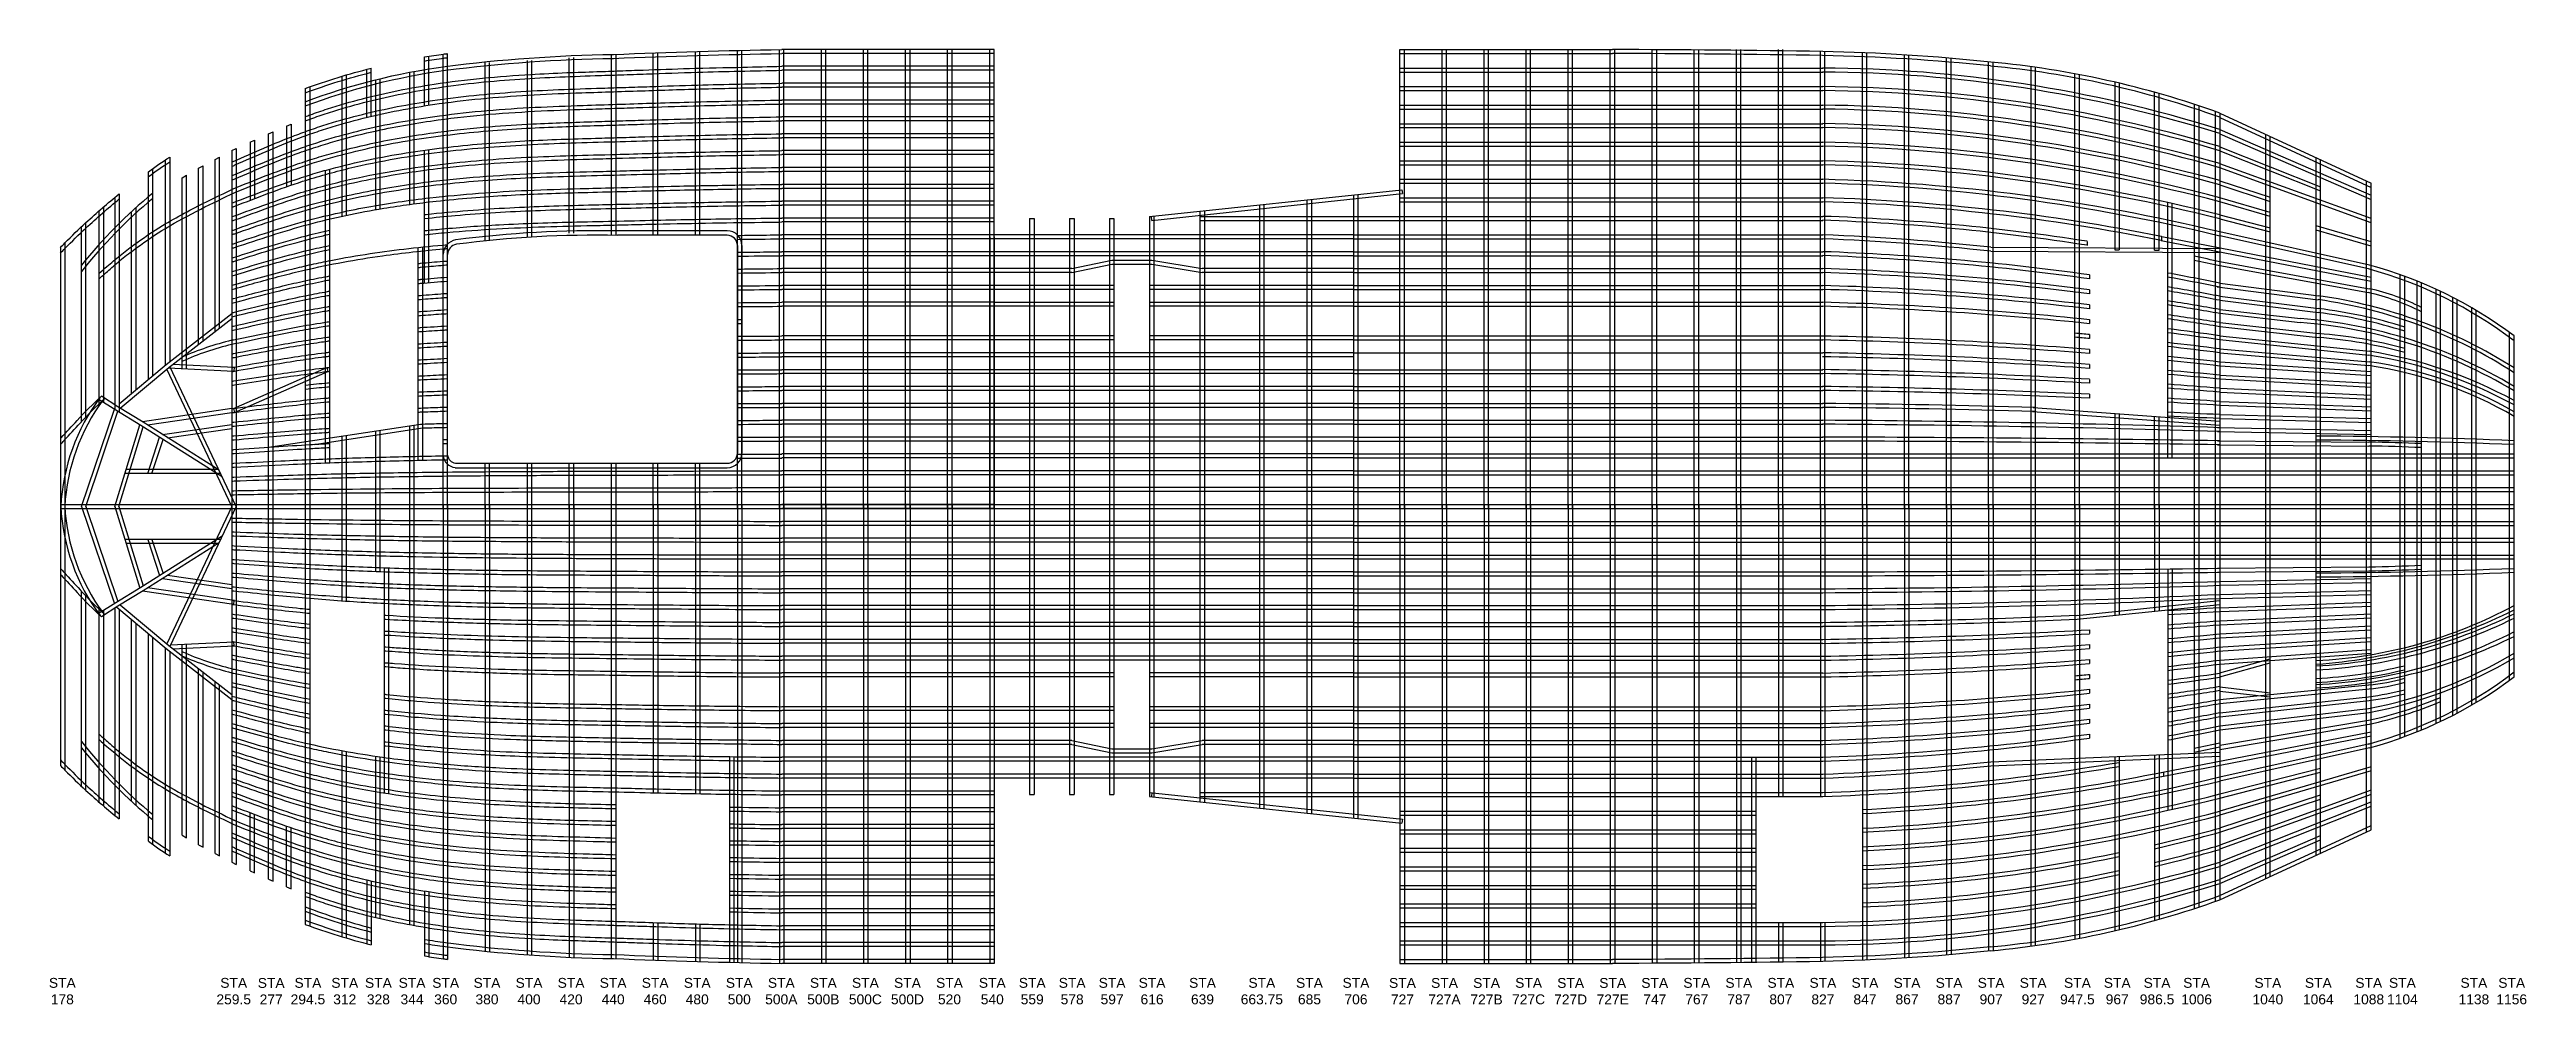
# Model space of a CAD drawing. Header units: millimetres. Extents: x 747 to 7762, y 902 to 3101.
# Drawn here: x 5759 to 7762, y 2278 to 3050 of the extents above; entities that cross this region are included whole.
import ezdxf

# ---------------------------------------------------------------- set-up
doc = ezdxf.new("R2010")
doc.units = ezdxf.units.MM
doc.layers.get('0').update_dxf_attribs({"color": 4})
doc.styles.get("Standard").update_dxf_attribs({"font": 'arial.ttf'})

msp = doc.modelspace()

# ---------------------------------------------------------------- texts
at = {"lineweight": -3, "char_height": 8, "attachment_point": 5}
for s, insert in [('STA \\P178', (5769.1, 2288.4)), ('STA \\P259.5', (5907.7, 2288.4)), ('STA \\P277', (5938, 2288.4)), ('STA \\P294.5', (5967.7, 2288.4)), ('STA \\P312', (5997.5, 2288.4)), ('STA \\P328', (6024.7, 2288.4)), ('STA \\P344', (6051.9, 2288.4)), ('STA \\P360', (6079.1, 2288.4)), ('STA \\P380', (6112.5, 2288.4)), ('STA \\P400', (6146.5, 2288.4)), ('STA \\P420', (6180.5, 2288.4)), ('STA \\P440', (6214.5, 2288.4)), ('STA \\P460', (6248.5, 2288.4)), ('STA \\P480', (6282.5, 2288.4)), ('STA \\P500', (6316.5, 2288.4)), ('STA \\P500A', (6350.5, 2288.4)), ('STA \\P500B', (6384.5, 2288.4)), ('STA \\P500C', (6418.5, 2288.4)), ('STA \\P500D', (6452.5, 2288.4)), ('STA \\P520', (6486.5, 2288.4)), ('STA \\P540', (6521.1, 2288.4)), ('STA \\P559', (6553.4, 2288.4)), ('STA \\P578', (6585.7, 2288.4)), ('STA \\P597', (6618, 2288.4)), ('STA \\P616', (6650.3, 2288.4)), ('STA \\P639', (6691.1, 2288.4)), ('STA \\P663.75', (6739.1, 2288.4)), ('STA \\P685', (6777.6, 2288.4)), ('STA \\P706', (6815.2, 2288.4)), ('STA \\P727', (6852.8, 2288.4)), ('STA \\P727A', (6886.8, 2288.4)), ('STA \\P727B', (6920.8, 2288.4)), ('STA \\P727C', (6954.8, 2288.4)), ('STA \\P727D', (6988.8, 2288.4)), ('STA \\P727E', (7022.8, 2288.4)), ('STA \\P747', (7056.8, 2288.4)), ('STA \\P767', (7090.8, 2288.4)), ('STA \\P787', (7124.8, 2288.4)), ('STA \\P807', (7158.8, 2288.4)), ('STA \\P827', (7192.8, 2288.4)), ('STA \\P847', (7226.8, 2288.4)), ('STA \\P867', (7260.8, 2288.4)), ('STA \\P887', (7294.8, 2288.4)), ('STA \\P907', (7328.8, 2288.4)), ('STA \\P927', (7362.8, 2288.4)), ('STA \\P947.5', (7398.6, 2288.4)), ('STA \\P967', (7430.8, 2288.4)), ('STA \\P986.5', (7463, 2288.4)), ('STA \\P1006', (7495, 2288.4)), ('STA \\P1040', (7552.6, 2288.4)), ('STA \\P1064', (7593.4, 2288.4)), ('STA \\P1088', (7634.2, 2288.4)), ('STA \\P1104', (7661.4, 2288.4)), ('STA \\P1138', (7719.2, 2288.4)), ('STA \\P1156', (7749.8, 2288.4))]:
    msp.add_mtext_dynamic_manual_height_columns(s, width=28.8, gutter_width=12.5, heights=[0], dxfattribs=dict(at, insert=insert))

# ---------------------------------------------------------------- linework, layer by layer
at = {"lineweight": -3}
for p, q in [((6065.6, 3005.1), (6065.6, 3044.6)), ((6077, 2678.9), (6077, 3046.3)), ((6080.6, 2678.9), (6080.6, 3046.8)), ((6213, 3046.1), (6213, 2899.8)), ((6216.6, 3046.2), (6216.6, 2899.8)), ((6247, 2899.8), (6247, 3047.4)), ((6250.6, 2899.8), (6250.6, 3047.5)), ((6281, 2899.8), (6281, 3048.4)), ((6284.6, 2899.8), (6284.6, 3048.5)), ((6315, 2678.9), (6315, 3049.3)), ((6318.6, 2678.9), (6318.6, 3049.4)), ((6349, 2678.9), (6349, 3050.1)), ((6522.6, 3050.1), (6350.8, 3050.1)), ((6522.6, 3046.9), (6350.8, 3046.9)), ((6352.6, 2678.9), (6352.6, 3050.1)), ((6383, 2678.9), (6383, 3050.1)), ((6386.6, 2678.9), (6386.6, 3050.1)), ((6417, 2678.9), (6417, 3050.1)), ((6420.6, 2678.9), (6420.6, 3050.1)), ((6451, 2678.9), (6451, 3050.1)), ((6454.6, 2678.9), (6454.6, 3050.1)), ((6485, 2678.9), (6485, 3050.1)), ((6488.6, 2678.9), (6488.6, 3050.1)), ((6519, 2678.9), (6519, 3050.1)), ((6522.6, 2678.9), (6522.6, 3050.1)), ((6850.8, 3050.1), (7022.6, 3050.1)), ((6850.8, 2678.9), (6850.8, 3050.1)), ((6850.8, 3046.9), (7022.6, 3046.9)), ((6854.4, 2678.9), (6854.4, 3050.1)), ((6884.8, 2678.9), (6884.8, 3050.1)), ((6888.4, 2678.9), (6888.4, 3050.1)), ((6918.8, 2678.9), (6918.8, 3050.1)), ((6922.4, 2678.9), (6922.4, 3050.1)), ((6952.8, 2678.9), (6952.8, 3050.1)), ((6956.4, 2678.9), (6956.4, 3050.1)), ((6986.8, 2678.9), (6986.8, 3050.1)), ((6990.4, 2678.9), (6990.4, 3050.1)), ((7020.8, 2678.9), (7020.8, 3050.1)), ((7024.4, 2678.9), (7024.4, 3050.1)), ((7054.8, 2678.9), (7054.8, 3050.1)), ((7058.4, 2678.9), (7058.4, 3050.1)), ((7088.8, 2678.9), (7088.8, 3050.1)), ((7092.4, 2678.9), (7092.4, 3050.1)), ((7122.8, 2678.9), (7122.8, 3050.1)), ((7126.4, 2678.9), (7126.4, 3050.1)), ((7156.8, 2678.9), (7156.8, 3050.1)), ((7160.4, 2678.9), (7160.4, 3050.1)), ((7190.8, 2678.9), (7190.8, 3048.5)), ((7194.4, 2678.9), (7194.4, 3048.5)), ((7224.8, 2678.9), (7224.8, 3047.5)), ((7228.4, 2678.9), (7228.4, 3047.3)), ((7258.8, 2678.9), (7258.8, 3045.7)), ((7262.4, 2678.9), (7262.4, 3045.5)), ((5995.4, 2915.3), (5995.4, 3028.5)), ((5999, 2916.1), (5999, 3029.6)), ((6015.3, 2995.2), (6015.3, 3034.1)), ((6018.9, 2996.1), (6018.9, 3035)), ((6022.6, 2920.6), (6022.6, 3025.6)), ((6026.2, 2921.3), (6026.2, 3026.5)), ((6049.8, 3031.7), (6049.8, 2924.8)), ((6053.4, 3032.4), (6053.4, 2925.3)), ((6062, 3004.5), (6062, 3044.1)), ((6111, 2895.3), (6111, 3039.5)), ((6114.6, 2895.7), (6114.6, 3039.7)), ((6145, 3041.3), (6145, 2898.2)), ((6148.6, 3041.3), (6148.6, 2898.4)), ((6179, 2901.5), (6179, 3043.5)), ((6182.6, 2901.5), (6182.6, 3043.7)), ((6522.6, 3036.5), (6350.8, 3036.5)), ((6522.6, 3033.3), (6350.8, 3033.3)), ((6850.8, 3035.1), (7192.6, 3035.1)), ((6850.8, 3031.9), (7192.6, 3031.9)), ((7292.8, 2678.9), (7292.8, 3043.3)), ((7296.4, 2678.9), (7296.4, 3043)), ((7326.8, 2678.9), (7326.8, 3040.1)), ((7330.4, 2678.9), (7330.4, 3039.8)), ((7360.8, 3036.3), (7360.8, 2324.7)), ((7364.4, 3035.8), (7364.4, 2325.2)), ((7396.6, 2678.9), (7396.6, 3030.5)), ((7400.2, 2678.9), (7400.2, 3029.8)), ((5965.6, 3018.6), (5965.6, 2342.4)), ((5969.2, 3019.9), (5969.2, 2341.1)), ((6522.6, 3022.8), (6350.8, 3022.8)), ((6522.6, 3019.6), (6350.8, 3019.6)), ((6522.6, 3009.2), (6350.8, 3009.2)), ((6522.6, 3006), (6350.8, 3006)), ((6850.8, 3020.1), (7192.6, 3020.1)), ((6850.8, 3016.9), (7192.6, 3016.9)), ((6850.8, 3005.1), (7192.6, 3005.1)), ((7428.8, 3023.7), (7428.8, 2888.1)), ((7432.4, 3022.9), (7432.4, 2888)), ((7461, 2887.8), (7461, 3015.5)), ((7464.6, 2887.8), (7464.6, 3014.5)), ((7493.1, 3005.8), (7493.1, 2355.1)), ((7496.7, 3004.6), (7496.7, 2356.3)), ((5950.5, 2988.1), (5954.1, 2989.6)), ((5950.5, 2988.1), (5950.5, 2939.1)), ((5954.1, 2989.6), (5954.1, 2940.3)), ((6522.6, 2995.6), (6350.8, 2995.6)), ((6522.6, 2992.4), (6350.8, 2992.4)), ((6850.8, 3001.9), (7192.6, 3001.9)), ((6850.8, 2990.1), (7192.6, 2990.1)), ((6850.8, 2986.9), (7192.6, 2986.9)), ((7510.1, 3000), (7510.1, 2360.9)), ((7513.7, 2998.7), (7513.7, 2362.2)), ((7513.7, 2998.6), (7636.1, 2941.9)), ((7513.7, 2995.1), (7636.1, 2938.4)), ((7513.7, 2985.3), (7636.1, 2932.4)), ((5906.1, 2968.3), (5909.7, 2970)), ((5906.1, 2968.3), (5906.1, 2392.7)), ((5909.7, 2970), (5909.7, 2390.9)), ((5921, 2975.2), (5924.6, 2976.8)), ((5921, 2975.2), (5921, 2928.2)), ((5924.6, 2976.8), (5924.6, 2929.5)), ((5935.9, 2981.9), (5939.5, 2983.5)), ((5935.9, 2379), (5935.9, 2981.9)), ((5939.5, 2377.5), (5939.5, 2983.5)), ((6062, 2861.3), (6062, 2968.7)), ((6065.6, 2861.6), (6065.6, 2969.2)), ((6522.6, 2981.9), (6350.8, 2981.9)), ((6522.6, 2978.7), (6350.8, 2978.7)), ((6522.6, 2968.3), (6350.8, 2968.3)), ((6522.6, 2965.1), (6350.8, 2965.1)), ((6850.8, 2975.1), (7192.6, 2975.1)), ((6850.8, 2971.9), (7192.6, 2971.9)), ((7513.7, 2981.8), (7636.1, 2928.9)), ((7513.7, 2971.5), (7595.3, 2939.1)), ((7513.7, 2968.1), (7595.3, 2935.7)), ((7550.9, 2379.6), (7550.9, 2981.4)), ((7554.5, 2381.2), (7554.5, 2979.7)), ((5838.7, 2783.3), (5838.7, 2951.2)), ((5842.3, 2786.3), (5842.3, 2953.8)), ((5852.3, 2960.7), (5852.3, 2794.7)), ((5855.9, 2963.1), (5855.9, 2797.5)), ((5865.9, 2946.4), (5869.5, 2948.5)), ((5865.9, 2792), (5865.9, 2946.4)), ((5869.5, 2791.8), (5869.5, 2948.5)), ((5879.3, 2954), (5882.9, 2956)), ((5879.3, 2811.7), (5879.3, 2954)), ((5882.9, 2814.5), (5882.9, 2956)), ((5892.7, 2961.2), (5896.3, 2963.1)), ((5892.7, 2822.1), (5892.7, 2961.2)), ((5896.3, 2824.9), (5896.3, 2963.1)), ((5981.6, 2952.3), (5981.6, 2715.7)), ((5985.2, 2953.3), (5985.2, 2715.8)), ((6522.6, 2954.7), (6350.8, 2954.7)), ((6522.6, 2951.5), (6350.8, 2951.5)), ((6850.8, 2960.1), (7192.6, 2960.1)), ((6850.8, 2956.9), (7192.6, 2956.9)), ((6850.8, 2945.1), (7192.6, 2945.1)), ((7636.1, 2913.4), (7513.7, 2957.7)), ((7636.1, 2910), (7513.7, 2954.3)), ((7591.7, 2398.4), (7591.7, 2962.5)), ((7595.3, 2400.1), (7595.3, 2960.8)), ((5811.5, 2929.7), (5811.5, 2759.1)), ((5815.1, 2933.3), (5815.1, 2756.9)), ((6522.6, 2941), (6350.8, 2941)), ((6522.6, 2941), (6350.8, 2941)), ((6522.6, 2937.8), (6350.8, 2937.8)), ((6522.6, 2927.4), (6350.8, 2927.4)), ((6648.2, 2914.9), (6852.4, 2936.7)), ((6650.2, 2911.9), (6852.7, 2933.6)), ((6737.1, 2924.4), (6737.1, 2436.5)), ((6740.7, 2924.8), (6740.7, 2436.1)), ((6775.6, 2928.5), (6775.6, 2432.4)), ((6779.2, 2928.9), (6779.2, 2432)), ((6813.2, 2932.6), (6813.2, 2428.4)), ((6816.8, 2932.9), (6816.8, 2428)), ((6850.8, 2941.9), (7192.6, 2941.9)), ((6850.8, 2930.1), (7192.6, 2930.1)), ((6850.8, 2926.9), (7192.6, 2926.9)), ((6852.4, 2936.7), (6852.7, 2933.6)), ((7471.7, 2719.8), (7471.7, 2926.3)), ((7475.3, 2719.8), (7475.3, 2925.5)), ((7513.7, 2943.9), (7554.5, 2930.6)), ((7513.7, 2940.6), (7554.5, 2927.2)), ((7554.5, 2918.2), (7513.7, 2930.2)), ((7554.5, 2914.9), (7513.7, 2926.8)), ((7632.5, 2417.3), (7632.5, 2943.6)), ((7636.1, 2419), (7636.1, 2941.9)), ((5784.6, 2749.1), (5784.6, 2906.8)), ((5788.2, 2752.9), (5788.2, 2910.1)), ((5799, 2763.8), (5799, 2919.8)), ((5802.6, 2764.7), (5802.6, 2923)), ((5825.1, 2771.9), (5825.1, 2918.9)), ((5828.7, 2774.9), (5828.7, 2922.2)), ((6522.6, 2924.2), (6350.8, 2924.2)), ((6522.6, 2913.8), (6350.8, 2913.8)), ((6522.6, 2910.6), (6350.8, 2910.6)), ((6551.3, 2913.5), (6551.3, 2447.4)), ((6551.3, 2913.5), (6554.9, 2913.5)), ((6554.9, 2913.5), (6554.9, 2447.4)), ((6583.6, 2913.5), (6583.6, 2447.4)), ((6583.6, 2913.5), (6587.2, 2913.5)), ((6587.2, 2913.5), (6587.2, 2447.4)), ((6615.9, 2913.5), (6615.9, 2447.4)), ((6615.9, 2913.5), (6619.5, 2913.5)), ((6619.5, 2913.5), (6619.5, 2447.4)), ((6648.2, 2914.9), (6648.2, 2446)), ((6650.2, 2911.9), (6649.8, 2915.1)), ((6651.8, 2915.3), (6651.8, 2445.6)), ((6689, 2919.3), (6689, 2441.6)), ((6689, 2915.1), (7192.6, 2915.1)), ((6689, 2915.1), (6689, 2911.9)), ((6689, 2911.9), (7192.6, 2911.9)), ((6692.6, 2919.7), (6692.6, 2441.3)), ((7513.7, 2916.4), (7554.5, 2905.9)), ((7513.7, 2913.1), (7554.5, 2902.6)), ((7636.1, 2894.4), (7591.7, 2907.4)), ((5767.6, 2890), (5767.6, 2470.9)), ((5771.2, 2893.7), (5771.2, 2467.2)), ((6056.9, 2717.9), (6056.9, 2890)), ((6060.5, 2717.9), (6060.5, 2890.4)), ((6077, 2721.7), (6077, 2884.3)), ((6080.6, 2721.7), (6080.6, 2884.3)), ((6315, 2891.6), (6315, 2723.6)), ((6318.6, 2891.6), (6318.6, 2723.6)), ((6813.2, 2900.2), (6350.8, 2900.2)), ((6813.2, 2897), (6350.8, 2897)), ((6813.2, 2886.5), (6350.8, 2886.5)), ((6519, 2898.6), (6519, 2462.4)), ((6522.6, 2898.6), (6522.6, 2462.4)), ((6813.2, 2900.2), (7192.6, 2900.2)), ((6813.2, 2897), (7192.6, 2897)), ((6813.2, 2886.5), (7192.6, 2886.5)), ((7328.5, 2890.2), (7513.7, 2889.1)), ((7328.6, 2887), (7513.7, 2885.9)), ((7406.4, 2894.9), (7406.4, 2891.7)), ((7428.8, 2888.1), (7432.4, 2888)), ((7461, 2887.8), (7464.6, 2887.8)), ((7466.2, 2895.7), (7636.1, 2862.6)), ((7466.5, 2898.9), (7466.5, 2895.6)), ((7466.8, 2898.8), (7636.1, 2865.9)), ((7634.7, 2875.7), (7513.7, 2902.6)), ((7634, 2872.6), (7513.7, 2899.3)), ((7636.1, 2891.1), (7591.7, 2904)), ((6813.2, 2883.3), (6350.8, 2883.3)), ((6585.4, 2872.9), (6350.8, 2872.9)), ((6585.4, 2869.7), (6350.8, 2869.7)), ((6585.4, 2872.9), (6617.7, 2879.6)), ((6585.4, 2869.7), (6617.7, 2876.4)), ((6617.7, 2879.6), (6650, 2879.6)), ((6617.7, 2876.4), (6650, 2876.4)), ((6650, 2879.6), (6690.8, 2872.9)), ((6650, 2876.4), (6690.8, 2869.7)), ((6813.2, 2872.9), (6690.8, 2872.9)), ((6813.2, 2869.7), (6690.8, 2869.7)), ((6813.2, 2883.3), (7192.6, 2883.3)), ((6813.2, 2872.9), (7192.6, 2872.9)), ((6813.2, 2869.7), (7192.6, 2869.7)), ((7408.3, 2867.8), (7408.3, 2864.6)), ((7513.7, 2878.5), (7634.6, 2856.6)), ((7513.7, 2875.3), (7634, 2853.5)), ((7659.7, 2493.1), (7659.7, 2867.8)), ((7663.3, 2494.4), (7663.3, 2866.5)), ((6619.5, 2859.3), (6350.8, 2859.3)), ((6619.5, 2856.1), (6350.8, 2856.1)), ((6522.6, 2845.6), (6350.8, 2845.6)), ((6522.6, 2845.6), (6619.5, 2845.6)), ((6813.2, 2859.3), (6648.2, 2859.3)), ((6813.2, 2856.1), (6648.2, 2856.1)), ((6648.2, 2845.6), (7192.6, 2845.6)), ((6813.2, 2859.3), (7192.6, 2859.3)), ((6813.2, 2856.1), (7192.6, 2856.1)), ((7408.3, 2855.7), (7408.3, 2852.5)), ((7511.7, 2858.2), (7593.3, 2847.7)), ((7513.7, 2861.2), (7593.7, 2850.9)), ((7513.7, 2850.6), (7593.7, 2840.6)), ((7513.7, 2847.3), (7593.3, 2837.4)), ((7673.3, 2498.2), (7673.3, 2862.7)), ((7676.9, 2499.7), (7676.9, 2861.2)), ((7688.6, 2504.9), (7688.6, 2856.1)), ((7692.2, 2506.6), (7692.2, 2854.4)), ((7702.2, 2511.5), (7702.2, 2849.4)), ((7705.8, 2513.4), (7705.8, 2847.5)), ((5853, 2795.4), (5906.1, 2836.6)), ((5855.1, 2792.9), (5906.1, 2832.5)), ((6522.6, 2842.4), (6350.8, 2842.4)), ((6619.5, 2842.4), (6350.8, 2842.4)), ((6813.2, 2842.4), (6648.2, 2842.4)), ((6813.2, 2842.4), (7192.6, 2842.4)), ((6813.2, 2842.4), (7192.6, 2842.4)), ((7408.3, 2843.6), (7408.3, 2840.4)), ((7408.3, 2831.6), (7408.3, 2828.4)), ((7513.7, 2839.9), (7579, 2832.6)), ((7513.7, 2836.7), (7578.6, 2829.4)), ((7513.7, 2829.3), (7593.7, 2820.3)), ((7513.7, 2826.1), (7593.3, 2817.2)), ((7717.5, 2519.9), (7717.5, 2841)), ((7721.1, 2522), (7721.1, 2838.9)), ((6619.5, 2818.4), (6350.8, 2818.4)), ((6619.5, 2815.2), (6350.8, 2815.2)), ((6813.2, 2804.7), (6350.8, 2804.7)), ((6813.2, 2818.4), (6648.2, 2818.4)), ((6813.2, 2815.2), (6648.2, 2815.2)), ((6813.2, 2818.4), (7192.6, 2818.4)), ((6813.2, 2815.2), (7192.6, 2815.2)), ((6813.2, 2804.7), (7192.6, 2804.7)), ((7408.3, 2819.5), (7408.3, 2816.3)), ((7408.3, 2807.4), (7408.3, 2804.2)), ((7513.7, 2818.6), (7634.5, 2806.1)), ((7513.7, 2815.4), (7634.1, 2802.9)), ((7513.7, 2808), (7634.4, 2797.6)), ((7513.7, 2804.8), (7634.2, 2794.4)), ((7748.1, 2539.9), (7748.1, 2821)), ((7751.7, 2542.6), (7751.7, 2818.4)), ((5815.1, 2763.5), (5853, 2795.4)), ((5816, 2760.1), (5855.1, 2792.9)), ((5906.2, 2680.5), (5853.5, 2791.6)), ((5854.6, 2792.5), (5907.9, 2789.9)), ((5909.7, 2680.5), (5856, 2793.7)), ((5858.5, 2795.5), (5908, 2793.1)), ((5907.5, 2759.8), (5983, 2792.8)), ((5908, 2793.1), (5907.9, 2789.9)), ((5908.4, 2756.6), (5983.8, 2789.6)), ((5983, 2792.8), (5983.8, 2789.6)), ((6813.2, 2801.5), (6350.8, 2801.5)), ((6813.2, 2791.1), (6350.8, 2791.1)), ((6813.2, 2787.9), (6350.8, 2787.9)), ((6813.2, 2791.1), (7192.6, 2791.1)), ((6813.2, 2787.9), (7192.6, 2787.9)), ((7408.3, 2795.4), (7408.3, 2792.2)), ((7513.7, 2797.4), (7636.1, 2789.7)), ((7513.7, 2794.2), (7636.1, 2786.5)), ((7513.7, 2786.8), (7636.1, 2780.2)), ((5812.4, 2758.5), (5798.2, 2767.4)), ((5814.1, 2761.2), (5800.7, 2769.7)), ((6813.2, 2777.5), (6350.8, 2777.5)), ((6813.2, 2774.3), (6350.8, 2774.3)), ((6813.2, 2777.5), (7192.6, 2777.5)), ((6813.2, 2774.3), (7192.6, 2774.3)), ((7408.3, 2783.3), (7408.3, 2780.1)), ((7408.3, 2771.2), (7408.3, 2768)), ((7513.7, 2783.6), (7636.1, 2777)), ((7513.7, 2776.1), (7636.1, 2770.6)), ((7513.7, 2772.9), (7636.1, 2767.4)), ((7513.7, 2765.5), (7636.1, 2761.1)), ((5784.7, 2680.5), (5811.3, 2759.2)), ((5788.1, 2680.5), (5814.1, 2757.5)), ((5811.6, 2680.5), (5831.7, 2746.5)), ((5832.7, 2745.9), (5812.4, 2758.5)), ((5834.4, 2748.6), (5814.1, 2761.2)), ((5814.9, 2680.5), (5834.5, 2744.8)), ((5898.3, 2704.5), (5832.7, 2745.9)), ((5906.1, 2759.6), (5833.9, 2748.9)), ((5895.8, 2709.9), (5834.4, 2748.6)), ((5906.1, 2756.3), (5838.1, 2746.3)), ((5850.1, 2738.7), (5906.1, 2746.8)), ((5907.5, 2759.8), (5908.4, 2756.6)), ((5908, 2759.8), (5907.9, 2759.8)), ((5937.7, 2728.6), (6058.7, 2747.1)), ((6049.8, 2745.7), (6049.8, 2342.3)), ((6053.4, 2746.3), (6053.4, 2341.6)), ((6813.2, 2763.8), (6350.8, 2763.8)), ((6813.2, 2760.6), (6350.8, 2760.6)), ((6813.2, 2750.2), (6350.8, 2750.2)), ((6813.2, 2747), (6350.8, 2747)), ((6813.2, 2763.8), (7192.6, 2763.8)), ((6813.2, 2760.6), (7192.6, 2760.6)), ((6813.2, 2750.2), (7192.6, 2750.2)), ((6813.2, 2747), (7192.6, 2747)), ((7362.4, 2757.4), (7513.7, 2746.3)), ((7362.7, 2760.6), (7513.7, 2749.5)), ((7428.8, 2755.7), (7428.8, 2592.4)), ((7432.4, 2755.5), (7432.4, 2592.7)), ((7461, 2678.9), (7461, 2753.4)), ((7464.6, 2678.9), (7464.6, 2753.1)), ((7511.9, 2744.3), (7636.1, 2742)), ((7513.7, 2762.3), (7636.1, 2757.9)), ((7513.7, 2754.9), (7636.1, 2751.6)), ((7513.7, 2751.7), (7636.1, 2748.4)), ((5838.2, 2707.2), (5847.8, 2736.4)), ((5841.6, 2707.2), (5850.6, 2734.6)), ((5854.2, 2736.1), (5906.1, 2743.6)), ((5972.7, 2730.7), (6058.7, 2743.9)), ((5995.4, 2604.2), (5995.4, 2737.4)), ((5999, 2603.9), (5999, 2737.9)), ((6022.6, 2628), (6022.6, 2741.6)), ((6026.2, 2627.8), (6026.2, 2742.1)), ((6813.2, 2736.6), (6350.8, 2736.6)), ((6813.2, 2733.4), (6350.8, 2733.4)), ((6813.2, 2736.6), (7192.6, 2736.6)), ((6813.2, 2733.4), (7192.6, 2733.4)), ((7511.9, 2741.1), (7636.1, 2738.8)), ((7511.9, 2733.6), (7634.3, 2732.5)), ((7511.9, 2730.4), (7634.3, 2729.3)), ((5897, 2707.2), (5819.7, 2707.2)), ((5895.5, 2710.4), (5820.7, 2710.4)), ((6086.8, 2711.8), (6306.8, 2711.8)), ((6087, 2715.4), (6306.8, 2715.4)), ((6111, 2678.9), (6111, 2715.4)), ((6114.6, 2678.9), (6114.6, 2715.4)), ((6145, 2715.4), (6145, 2317.8)), ((6148.6, 2715.4), (6148.6, 2317.5)), ((6179, 2678.9), (6179, 2715.4)), ((6182.6, 2678.9), (6182.6, 2715.4)), ((6213, 2715.4), (6213, 2314.8)), ((6216.6, 2715.4), (6216.6, 2314.7)), ((6247, 2678.9), (6247, 2715.4)), ((6250.6, 2678.9), (6250.6, 2715.4)), ((6281, 2678.9), (6281, 2715.4)), ((6284.6, 2678.9), (6284.6, 2715.4)), ((6813.2, 2723), (6350.8, 2723)), ((6813.2, 2719.8), (6350.8, 2719.8)), ((6813.2, 2709.3), (6350.8, 2709.3)), ((6813.2, 2706.1), (6350.8, 2706.1)), ((6813.2, 2723), (7513.7, 2723)), ((6813.2, 2719.8), (7513.7, 2719.8)), ((6813.2, 2709.3), (7513.7, 2709.3)), ((6813.2, 2706.1), (7513.7, 2706.1)), ((7511.9, 2723), (7751.7, 2723)), ((7511.9, 2719.8), (7751.7, 2719.8)), ((7511.9, 2709.3), (7751.7, 2709.3)), ((7511.9, 2706.1), (7751.7, 2706.1)), ((6813.2, 2695.7), (6350.8, 2695.7)), ((6813.2, 2692.5), (6350.8, 2692.5)), ((6813.2, 2695.7), (7513.7, 2695.7)), ((6813.2, 2692.5), (7513.7, 2692.5)), ((7511.9, 2695.7), (7751.7, 2695.7)), ((7511.9, 2692.5), (7751.7, 2692.5)), ((5767.6, 2682.1), (5907.9, 2682.1)), ((5767.6, 2678.9), (5907.9, 2678.9)), ((5784.7, 2680.5), (5811.3, 2601.7)), ((5788.1, 2680.5), (5814.1, 2603.5)), ((5811.6, 2680.5), (5831.7, 2614.4)), ((5814.9, 2680.5), (5834.5, 2616.2)), ((5906.2, 2680.5), (5853.5, 2569.4)), ((5909.7, 2680.5), (5856, 2567.3)), ((5906.1, 2682.1), (7513.7, 2682.1)), ((5906.1, 2678.9), (7513.7, 2678.9)), ((6077, 2682.1), (6077, 2314.6)), ((6080.6, 2682.1), (6080.6, 2314.1)), ((6111, 2682.1), (6111, 2320.8)), ((6114.6, 2682.1), (6114.6, 2320.4)), ((6179, 2682.1), (6179, 2315.8)), ((6182.6, 2682.1), (6182.6, 2315.7)), ((6247, 2682.1), (6247, 2448.9)), ((6250.6, 2682.1), (6250.6, 2448.8)), ((6281, 2682.1), (6281, 2448.2)), ((6284.6, 2682.1), (6284.6, 2448.1)), ((6315, 2682.1), (6315, 2311.6)), ((6318.6, 2682.1), (6318.6, 2311.5)), ((6349, 2682.1), (6349, 2310.8)), ((6522.6, 2682.1), (6350.8, 2682.1)), ((6522.6, 2682.1), (6350.8, 2682.1)), ((6522.6, 2678.9), (6350.8, 2678.9)), ((6522.6, 2678.9), (6350.8, 2678.9)), ((6813.2, 2668.4), (6350.8, 2668.4)), ((6813.2, 2665.2), (6350.8, 2665.2)), ((6352.6, 2682.1), (6352.6, 2310.8)), ((6383, 2682.1), (6383, 2310.8)), ((6386.6, 2682.1), (6386.6, 2310.8)), ((6417, 2682.1), (6417, 2310.8)), ((6420.6, 2682.1), (6420.6, 2310.8)), ((6451, 2682.1), (6451, 2310.8)), ((6454.6, 2682.1), (6454.6, 2310.8)), ((6485, 2682.1), (6485, 2310.8)), ((6488.6, 2682.1), (6488.6, 2310.8)), ((6519, 2682.1), (6519, 2310.8)), ((6522.6, 2682.1), (6522.6, 2310.8)), ((6813.2, 2682.1), (7192.6, 2682.1)), ((6813.2, 2682.1), (7513.7, 2682.1)), ((6813.2, 2678.9), (7192.6, 2678.9)), ((6813.2, 2678.9), (7513.7, 2678.9)), ((6813.2, 2668.4), (7513.7, 2668.4)), ((6813.2, 2665.2), (7513.7, 2665.2)), ((6850.8, 2682.1), (6850.8, 2310.8)), ((6854.4, 2682.1), (6854.4, 2310.8)), ((6884.8, 2682.1), (6884.8, 2310.8)), ((6888.4, 2682.1), (6888.4, 2310.8)), ((6918.8, 2682.1), (6918.8, 2310.8)), ((6922.4, 2682.1), (6922.4, 2310.8)), ((6952.8, 2682.1), (6952.8, 2310.8)), ((6956.4, 2682.1), (6956.4, 2310.8)), ((6986.8, 2682.1), (6986.8, 2310.8)), ((6990.4, 2682.1), (6990.4, 2310.8)), ((7020.8, 2682.1), (7020.8, 2310.8)), ((7024.4, 2682.1), (7024.4, 2310.8)), ((7054.8, 2682.1), (7054.8, 2310.8)), ((7058.4, 2682.1), (7058.4, 2310.8)), ((7088.8, 2682.1), (7088.8, 2311.2)), ((7092.4, 2682.1), (7092.4, 2311.2)), ((7122.8, 2682.1), (7122.8, 2311.5)), ((7126.4, 2682.1), (7126.4, 2311.6)), ((7156.8, 2682.1), (7156.8, 2445.8)), ((7160.4, 2682.1), (7160.4, 2445.8)), ((7190.8, 2682.1), (7190.8, 2445.8)), ((7194.4, 2682.1), (7194.4, 2445.8)), ((7224.8, 2682.1), (7224.8, 2313.4)), ((7228.4, 2682.1), (7228.4, 2313.6)), ((7258.8, 2682.1), (7258.8, 2315.2)), ((7262.4, 2682.1), (7262.4, 2315.4)), ((7292.8, 2682.1), (7292.8, 2317.6)), ((7296.4, 2682.1), (7296.4, 2317.9)), ((7326.8, 2682.1), (7326.8, 2320.8)), ((7330.4, 2682.1), (7330.4, 2321.2)), ((7396.6, 2682.1), (7396.6, 2330.5)), ((7400.2, 2682.1), (7400.2, 2331.1)), ((7461, 2682.1), (7461, 2595.7)), ((7464.6, 2682.1), (7464.6, 2596.1)), ((7494.9, 2682.1), (7751.7, 2682.1)), ((7494.9, 2678.9), (7751.7, 2678.9)), ((7511.9, 2668.4), (7751.7, 2668.4)), ((7511.9, 2665.2), (7751.7, 2665.2)), ((5897, 2653.7), (5819.7, 2653.7)), ((5895.5, 2650.5), (5820.7, 2650.5)), ((5898.3, 2656.4), (5832.7, 2615)), ((5895.8, 2651), (5834.4, 2612.3)), ((5838.2, 2653.7), (5847.8, 2624.6)), ((5841.6, 2653.7), (5850.6, 2626.3)), ((6813.2, 2654.8), (6350.8, 2654.8)), ((6813.2, 2651.6), (6350.8, 2651.6)), ((6813.2, 2654.8), (7513.7, 2654.8)), ((6813.2, 2651.6), (7513.7, 2651.6)), ((7511.9, 2654.8), (7751.7, 2654.8)), ((7511.9, 2651.6), (7751.7, 2651.6)), ((5854.2, 2624.8), (5906.1, 2617.3)), ((6029.6, 2448.7), (6029.6, 2630.9)), ((6033.2, 2448.1), (6033.2, 2630.8)), ((6813.2, 2641.2), (6350.8, 2641.2)), ((6813.2, 2638), (6350.8, 2638)), ((6813.2, 2627.5), (6350.8, 2627.5)), ((6813.2, 2624.3), (6350.8, 2624.3)), ((6813.2, 2641.2), (7496.7, 2641.2)), ((6813.2, 2641.2), (7513.7, 2641.2)), ((6813.2, 2638), (7496.7, 2638)), ((6813.2, 2638), (7513.7, 2638)), ((6813.2, 2627.5), (7192.6, 2627.5)), ((6813.2, 2624.3), (7192.6, 2624.3)), ((7471.7, 2629.9), (7471.7, 2434.6)), ((7475.3, 2630), (7475.3, 2435.4)), ((7511.9, 2641.2), (7751.7, 2641.2)), ((7511.9, 2638), (7751.7, 2638)), ((7511.9, 2630.5), (7634.3, 2631.6)), ((7511.9, 2627.3), (7634.3, 2628.4)), ((5784.6, 2454.2), (5784.6, 2611.8)), ((5788.2, 2450.8), (5788.2, 2608)), ((5832.7, 2615), (5812.4, 2602.4)), ((5834.4, 2612.3), (5814.1, 2599.7)), ((5907.7, 2601.1), (5833.9, 2612)), ((5908.2, 2604.3), (5838.1, 2614.6)), ((5850.1, 2622.2), (5906.1, 2614.1)), ((5908, 2604.3), (5907.9, 2604.3)), ((5907.9, 2601.1), (5908, 2604.3)), ((6813.2, 2613.9), (6350.8, 2613.9)), ((6813.2, 2610.7), (6350.8, 2610.7)), ((6813.2, 2613.9), (7192.6, 2613.9)), ((6813.2, 2610.7), (7192.6, 2610.7)), ((7398.2, 2592.4), (7513.7, 2604.4)), ((7513.7, 2619.9), (7636.1, 2622.1)), ((7513.7, 2616.7), (7636.1, 2618.9)), ((7513.7, 2609.3), (7636.1, 2612.6)), ((7513.7, 2606.1), (7636.1, 2609.4)), ((5812.4, 2602.4), (5798.2, 2593.5)), ((5799, 2441.1), (5799, 2597.2)), ((5814.1, 2599.7), (5800.7, 2591.2)), ((5802.6, 2438), (5802.6, 2596.3)), ((5811.5, 2598), (5811.5, 2430.6)), ((5813.1, 2599.1), (5853, 2565.6)), ((5815.1, 2597.4), (5815.1, 2427.7)), ((5816, 2600.9), (5855.1, 2568)), ((5825.1, 2442), (5825.1, 2589.1)), ((5828.7, 2438.7), (5828.7, 2586)), ((6813.2, 2600.3), (6350.8, 2600.3)), ((6813.2, 2597.1), (6350.8, 2597.1)), ((6813.2, 2586.6), (6350.8, 2586.6)), ((6813.2, 2600.3), (7192.6, 2600.3)), ((6813.2, 2597.1), (7192.6, 2597.1)), ((6813.2, 2586.6), (7192.6, 2586.6)), ((7398.5, 2589.3), (7513.7, 2601.1)), ((7513.7, 2598.6), (7636.1, 2603)), ((7513.7, 2595.4), (7636.1, 2599.8)), ((7513.7, 2588), (7636.1, 2593.5)), ((7513.7, 2584.8), (7636.1, 2590.3)), ((7513.7, 2577.4), (7636.1, 2584)), ((5838.7, 2409.7), (5838.7, 2577.6)), ((5842.3, 2407.1), (5842.3, 2574.6)), ((5852.3, 2566.2), (5852.3, 2400.2)), ((5853, 2565.6), (5906.1, 2524.3)), ((5853, 2565.6), (5906.1, 2524.3)), ((5855.1, 2568), (5906.1, 2528.4)), ((5855.1, 2568), (5906.1, 2528.4)), ((5856.6, 2568.5), (5907.9, 2571)), ((5858.5, 2565.4), (5908, 2567.8)), ((5865.9, 2414.5), (5865.9, 2569)), ((5869.5, 2412.5), (5869.5, 2569.1)), ((5908.1, 2567.7), (5907.8, 2571)), ((5907.9, 2567.7), (5908.1, 2567.7)), ((6813.2, 2583.4), (6350.8, 2583.4)), ((6813.2, 2573), (6350.8, 2573)), ((6813.2, 2569.8), (6350.8, 2569.8)), ((6813.2, 2583.4), (7192.6, 2583.4)), ((6813.2, 2573), (7192.6, 2573)), ((6813.2, 2569.8), (7192.6, 2569.8)), ((7408.3, 2580.8), (7408.3, 2577.6)), ((7408.3, 2568.8), (7408.3, 2565.6)), ((7511.8, 2566.6), (7636.1, 2574.4)), ((7512, 2563.4), (7636.1, 2571.2)), ((7513.7, 2574.2), (7636.1, 2580.8)), ((7513.7, 2556.1), (7636.1, 2564.9)), ((5855.9, 2563.4), (5855.9, 2397.8)), ((5879.3, 2406.9), (5879.3, 2549.2)), ((5882.9, 2405), (5882.9, 2546.5)), ((6813.2, 2559.4), (6350.8, 2559.4)), ((6813.2, 2556.2), (6350.8, 2556.2)), ((6619.5, 2545.8), (6350.8, 2545.8)), ((6813.2, 2545.8), (6648.2, 2545.8)), ((6813.2, 2559.4), (7192.6, 2559.4)), ((6813.2, 2556.2), (7192.6, 2556.2)), ((6813.2, 2545.8), (7192.6, 2545.8)), ((7408.3, 2556.7), (7408.3, 2553.5)), ((7408.3, 2544.6), (7408.3, 2541.4)), ((7513.7, 2552.9), (7636.1, 2561.7)), ((7513.7, 2545.9), (7554.5, 2557.2)), ((7513.7, 2542.6), (7554.5, 2553.9)), ((5892.7, 2399.7), (5892.7, 2538.8)), ((5896.3, 2397.8), (5896.3, 2536)), ((6619.5, 2542.6), (6350.8, 2542.6)), ((6813.2, 2542.6), (6648.2, 2542.6)), ((6813.2, 2542.6), (7192.6, 2542.6)), ((7408.3, 2532.6), (7408.3, 2529.4)), ((7513.7, 2524.2), (7634.1, 2536.1)), ((7513.7, 2534.5), (7554.5, 2529.7)), ((7513.7, 2521), (7634.5, 2532.9)), ((7513.7, 2531.2), (7554.5, 2526.5)), ((7513.7, 2513.6), (7634.1, 2526.6)), ((6619.5, 2518.5), (6350.8, 2518.5)), ((6619.5, 2518.5), (6350.8, 2518.5)), ((6619.5, 2515.3), (6350.8, 2515.3)), ((6619.5, 2504.9), (6350.8, 2504.9)), ((6813.2, 2518.5), (6648.2, 2518.5)), ((6813.2, 2518.5), (6648.2, 2518.5)), ((6813.2, 2515.3), (6648.2, 2515.3)), ((6813.2, 2504.9), (6648.2, 2504.9)), ((6813.2, 2518.5), (7192.6, 2518.5)), ((6813.2, 2515.3), (7192.6, 2515.3)), ((6813.2, 2504.9), (7192.6, 2504.9)), ((6850.8, 2518.5), (7192.6, 2518.5)), ((7408.3, 2520.5), (7408.3, 2517.3)), ((7408.3, 2508.4), (7408.3, 2505.2)), ((7513.7, 2510.3), (7634.5, 2523.4)), ((7513.7, 2502.9), (7634.1, 2517)), ((7513.7, 2499.7), (7634.5, 2513.8)), ((7513.7, 2487.3), (7634, 2507.5)), ((7513.7, 2484), (7634.6, 2504.3)), ((6619.5, 2501.7), (6350.8, 2501.7)), ((6585.4, 2491.2), (6350.8, 2491.2)), ((6585.4, 2488), (6350.8, 2488)), ((6585.4, 2491.2), (6617.7, 2484.5)), ((6585.4, 2488), (6617.7, 2481.3)), ((6617.7, 2484.5), (6650, 2484.5)), ((6813.2, 2501.7), (6648.2, 2501.7)), ((6650, 2484.5), (6690.8, 2491.2)), ((6650, 2481.3), (6690.8, 2488)), ((6813.2, 2491.2), (6690.8, 2491.2)), ((6813.2, 2488), (6690.8, 2488)), ((6813.2, 2501.7), (7192.6, 2501.7)), ((6813.2, 2491.2), (7192.6, 2491.2)), ((6813.2, 2488), (7192.6, 2488)), ((7408.3, 2496.4), (7408.3, 2493.1)), ((7466.2, 2465.3), (7636.1, 2498.3)), ((7466.8, 2462.1), (7636.1, 2495)), ((7636.1, 2488.8), (7513.7, 2461.6)), ((7634.7, 2485.2), (7513.7, 2458.4)), ((5995.4, 2332.4), (5995.4, 2482.9)), ((5999, 2331.3), (5999, 2482.3)), ((6022.6, 2348), (6022.6, 2478.4)), ((6026.2, 2347.1), (6026.2, 2477.9)), ((6308.5, 2478.1), (6308.5, 2311.7)), ((6312.1, 2478.1), (6312.1, 2311.7)), ((6813.2, 2477.6), (6350.8, 2477.6)), ((6813.2, 2474.4), (6350.8, 2474.4)), ((6813.2, 2464), (6350.8, 2464)), ((6617.7, 2481.3), (6650, 2481.3)), ((6813.2, 2477.6), (7192.6, 2477.6)), ((6813.2, 2474.4), (7192.6, 2474.4)), ((6813.2, 2464), (7192.6, 2464)), ((7135.2, 2311.7), (7135.2, 2477.6)), ((7138.8, 2311.7), (7138.8, 2477.6)), ((7328.5, 2474), (7513.7, 2481.8)), ((7328.6, 2470.8), (7513.7, 2478.6)), ((7428.8, 2478.2), (7428.8, 2337.2)), ((7432.4, 2478.4), (7432.4, 2338)), ((7461, 2479.6), (7461, 2345.4)), ((7464.6, 2479.7), (7464.6, 2346.4)), ((7468.1, 2465.7), (7468.1, 2462.4)), ((7636.1, 2469.9), (7513.7, 2434.1)), ((7513.7, 2447.9), (7595.3, 2468.9)), ((7636.1, 2466.5), (7513.7, 2430.8)), ((7513.7, 2444.6), (7595.3, 2465.5)), ((6813.2, 2460.8), (6350.8, 2460.8)), ((6522.6, 2450.3), (6350.8, 2450.3)), ((6522.6, 2447.1), (6350.8, 2447.1)), ((6551.3, 2447.4), (6554.9, 2447.4)), ((6583.6, 2447.4), (6587.2, 2447.4)), ((6615.9, 2447.4), (6619.5, 2447.4)), ((6648.2, 2449.2), (6852.7, 2427.4)), ((6648.2, 2446), (6852.4, 2424.2)), ((6650.2, 2449), (6649.8, 2445.8)), ((6689, 2449), (7192.6, 2449)), ((6689, 2449), (6689, 2445.8)), ((6689, 2445.8), (7192.6, 2445.8)), ((6813.2, 2460.8), (7192.6, 2460.8)), ((7636.1, 2450.9), (7513.7, 2406.6)), ((7636.1, 2447.5), (7513.7, 2403.2)), ((7513.7, 2420.4), (7595.3, 2447.1)), ((7513.7, 2417), (7595.3, 2443.7)), ((5921, 2385.7), (5921, 2432.8)), ((5924.6, 2384.1), (5924.6, 2431.4)), ((6308.5, 2437.3), (6308.5, 2434.1)), ((6308.5, 2423.7), (6308.5, 2420.5)), ((6522.6, 2436.7), (6350.8, 2436.7)), ((6522.6, 2433.5), (6350.8, 2433.5)), ((6850.8, 2434), (7138.8, 2434)), ((6850.8, 2430.8), (7138.8, 2430.8)), ((6852.7, 2427.4), (6852.4, 2424.2)), ((7513.7, 2392.9), (7636.1, 2441.5)), ((7513.7, 2389.4), (7636.1, 2438)), ((5865.9, 2414.5), (5869.5, 2412.5)), ((5879.3, 2406.9), (5882.9, 2405)), ((5950.5, 2372.8), (5950.5, 2421.8)), ((5954.1, 2371.3), (5954.1, 2420.6)), ((6308.5, 2410.1), (6308.5, 2406.9)), ((6522.6, 2423.1), (6350.8, 2423.1)), ((6522.6, 2419.9), (6350.8, 2419.9)), ((6522.6, 2419.9), (6350.8, 2419.9)), ((6522.6, 2409.5), (6350.8, 2409.5)), ((6522.6, 2406.3), (6350.8, 2406.3)), ((6850.8, 2419), (7138.8, 2419)), ((6850.8, 2415.8), (7138.8, 2415.8)), ((6850.8, 2404), (7138.8, 2404)), ((7513.7, 2365.9), (7636.1, 2422.5)), ((7513.7, 2362.3), (7636.1, 2419)), ((7513.7, 2379.1), (7595.3, 2414.4)), ((7513.7, 2375.6), (7595.3, 2410.9)), ((5892.7, 2399.7), (5896.3, 2397.8)), ((5906.1, 2392.7), (5909.7, 2390.9)), ((5921, 2385.7), (5924.6, 2384.1)), ((6308.5, 2396.5), (6308.5, 2393.3)), ((6522.6, 2395.8), (6350.8, 2395.8)), ((6522.6, 2392.6), (6350.8, 2392.6)), ((6850.8, 2400.8), (7138.8, 2400.8)), ((6850.8, 2389), (7138.8, 2389)), ((6850.8, 2385.8), (7138.8, 2385.8)), ((5935.9, 2379), (5939.5, 2377.5)), ((5950.5, 2372.8), (5954.1, 2371.3)), ((6015.3, 2378.4), (6015.3, 2326.8)), ((6018.9, 2377.5), (6018.9, 2325.9)), ((6062, 2369.4), (6062, 2316.9)), ((6065.6, 2368.9), (6065.6, 2316.3)), ((6308.5, 2382.9), (6308.5, 2379.7)), ((6308.5, 2369.3), (6308.5, 2366.1)), ((6522.6, 2382.2), (6350.8, 2382.2)), ((6522.6, 2379), (6350.8, 2379)), ((6522.6, 2368.6), (6350.8, 2368.6)), ((6522.6, 2365.4), (6350.8, 2365.4)), ((6850.8, 2374), (7138.8, 2374)), ((6850.8, 2370.8), (7138.8, 2370.8)), ((6247, 2343.9), (6247, 2313.6)), ((6250.6, 2343.8), (6250.6, 2313.5)), ((6308.5, 2355.7), (6308.5, 2352.5)), ((6522.6, 2354.9), (6350.8, 2354.9)), ((6522.6, 2351.7), (6350.8, 2351.7)), ((6850.8, 2359), (7138.8, 2359)), ((6850.8, 2355.8), (7138.8, 2355.8)), ((6850.8, 2344), (7192.6, 2344)), ((7156.8, 2344), (7156.8, 2311.9)), ((7160.4, 2344), (7160.4, 2312)), ((7190.8, 2344), (7190.8, 2312.4)), ((7194.4, 2344), (7194.4, 2312.5)), ((6281, 2342.8), (6281, 2312.5)), ((6284.6, 2342.7), (6284.6, 2312.4)), ((6522.6, 2341.3), (6350.8, 2341.3)), ((6522.6, 2338.1), (6350.8, 2338.1)), ((6522.6, 2327.7), (6350.8, 2327.7)), ((6522.6, 2324.5), (6350.8, 2324.5)), ((6522.6, 2326.1), (6522.6, 2324.5)), ((6850.8, 2340.8), (7192.6, 2340.8)), ((6850.8, 2329), (7192.6, 2329)), ((6850.8, 2326.1), (6850.8, 2324.5)), ((6850.8, 2325.8), (7192.6, 2325.8)), ((6522.6, 2314), (6350.8, 2314)), ((6522.6, 2310.8), (6350.8, 2310.8)), ((6522.6, 2310.8), (6519, 2310.8)), ((6850.8, 2314), (7022.6, 2314)), ((6850.8, 2310.8), (7022.6, 2310.8)), ((6850.8, 2310.8), (6854.4, 2310.8))]:
    msp.add_line(p, q, dxfattribs=at)
for points in [[(5965.6, 3007.9, -0.055867), (6078.6, 3036.4, -0.028471), (6214.7, 3046.1, -0.005477), (6350.8, 3050.1)], [(5965.6, 3004.5, -0.056441), (6079, 3033.3, -0.028477), (6214.8, 3042.9, -0.005479), (6350.8, 3046.9)], [(6062, 3044.1, -0.007228), (6077.3, 3046.4, -0.000651), (6080.4, 3046.8)], [(7328.7, 3039.9, 0.020524), (7192.6, 3048.5, 0.003183), (7022.6, 3050.1, 0.003183)], [(7328.4, 3036.8, 0.020522), (7192.5, 3045.3, 0.003183), (7022.6, 3046.9, 0.003183)], [(5965.6, 3018.6, -0.02616), (6018.9, 3035, -0.02616)], [(5965.6, 3015.1, -0.026334), (6018.9, 3031.7, -0.026334)], [(6062, 3040.8, -0.007473), (6077.7, 3043.2, -0.000649), (6080.8, 3043.6)], [(5838.7, 2951.2, -0.009798), (5855.9, 2963.1)], [(5838.7, 2947.3, -0.009886), (5855.9, 2959.2)], [(5788.2, 2910.1, -0.016644), (5815.1, 2933.3)], [(5788.2, 2905.7, -0.016821), (5815.1, 2929.2)], [(5771.2, 2893.7, -0.011079), (5788.2, 2910.1)], [(5771.2, 2889.2, -0.01121), (5788.2, 2905.7)], [(5767.6, 2890, -0.002409), (5771.2, 2893.7, -0.002409)], [(5767.6, 2885.4, -0.002439), (5771.2, 2889.2, -0.002439)], [(6318.6, 2891.6, 0.414214), (6306.8, 2903.4), (6218, 2903.4)], [(6315, 2891.6, 0.414214), (6306.8, 2899.8), (6218, 2899.8)], [(5767.6, 2475.5, 0.002439), (5771.2, 2471.8, 0.002439)], [(5767.6, 2470.9, 0.002409), (5771.2, 2467.2, 0.002409)], [(5771.2, 2471.8, 0.01121), (5788.2, 2455.2)], [(5771.2, 2467.2, 0.011079), (5788.2, 2450.8)], [(5788.2, 2455.2, 0.016821), (5815.1, 2431.8)], [(5788.2, 2450.8, 0.016644), (5815.1, 2427.7)], [(5838.7, 2413.6, 0.009886), (5855.9, 2401.7)], [(5838.7, 2409.7, 0.009798), (5855.9, 2397.8)], [(5965.6, 2356.5, 0.026892), (6018.9, 2339.5, 0.026892)], [(5965.6, 2353, 0.026711), (6018.9, 2336.2, 0.026711)], [(5965.6, 2345.8, 0.026334), (6018.9, 2329.2, 0.026334)], [(5965.6, 2342.4, 0.02616), (6018.9, 2325.9, 0.02616)], [(6062, 2330.3, 0.00826), (6079, 2327.7, 0.028477), (6214.8, 2318, 0.005479), (6350.8, 2314)], [(6062, 2327, 0.008005), (6078.6, 2324.5, 0.028471), (6214.7, 2314.8, 0.005477), (6350.8, 2310.8)], [(7328.4, 2324.2, -0.020522), (7192.5, 2315.6, -0.003183), (7022.6, 2314, -0.003183)], [(6062, 2320.1, 0.007473), (6077.7, 2317.7, 0.000607), (6080.6, 2317.4)], [(6062, 2316.9, 0.007228), (6077.3, 2314.6, 0.000693), (6080.6, 2314.1)], [(7328.7, 2321, -0.020524), (7192.6, 2312.4, -0.003183), (7022.6, 2310.8, -0.003183)]]:
    msp.add_lwpolyline(points, format="xyb", dxfattribs=at)
for centre, radius, start, end in [((7187.2, 1936.3), 1095.6, 72.662, 89.7207), ((7187.2, 1936.3), 1098.8, 72.7141, 89.7207), ((7258.6, 2290), 750, 70.1195, 84.6631), ((7258.6, 2290), 753.2, 70.2075, 84.6631), ((7182.8, 1867.3), 1149.6, 73.2725, 89.5152), ((7182.8, 1867.3), 1152.8, 73.3203, 89.5152), ((7177.7, 1789.8), 1215.4, 73.9522, 89.3001), ((7177.7, 1789.8), 1212.2, 73.9087, 89.3001), ((7172.4, 1708.4), 1278.7, 74.521, 89.0994), ((7172.4, 1708.4), 1281.9, 74.5606, 89.0994), ((7165.9, 1614.2), 1358, 75.1594, 88.8757), ((7165.9, 1614.2), 1361.2, 75.1951, 88.8757), ((7158.8, 1511.8), 1445.5, 75.7863, 88.662), ((7158.8, 1511.8), 1448.7, 75.8184, 88.662), ((7150.3, 1394.6), 1551.1, 76.4522, 88.4391), ((6086.1, 2634.7), 385.9, 129.1861, 141.3753), ((6086.1, 2634.7), 382.7, 129.5777, 141.9788), ((7150.3, 1394.6), 1547.9, 76.4236, 88.4391), ((7141.3, 1266.7), 1661.1, 78.71, 88.2321), ((7141.3, 1266.7), 1664.3, 78.732, 88.2321), ((7131.5, 1125.2), 1787.8, 81.153, 88.044), ((7131.5, 1125.2), 1791, 81.1689, 88.044), ((6089.4, 2883.9), 12.4, 100.6002, 177.4449), ((6089.4, 2883.9), 8.84, 100.6002, 177.4449), ((6200.4, 2036.5), 867, 88.8322, 97.4985), ((6200.4, 2036.5), 863.4, 88.8322, 97.4985), ((7117.4, 943.6), 1954.8, 83.7991, 87.7987), ((7117.4, 943.6), 1958, 83.8093, 87.7987), ((7117.8, 773.4), 2114.5, 82.1019, 87.9719), ((7117.8, 773.4), 2111.3, 82.0899, 87.9719), ((7118.1, 574), 2296.9, 82.7411, 88.1442), ((7118.1, 574), 2300.1, 82.7513, 88.1442), ((7117.4, 943.6), 1958, 78.3227, 79.5761), ((7117.4, 943.6), 1954.8, 78.3033, 79.5588), ((7131.5, 1128.7), 1791, 77.6775, 78.3513), ((7131.5, 1128.7), 1787.8, 77.6551, 78.3301), ((7543.4, 2541.3), 343.5, 52.6638, 74.7244), ((7543.4, 2541.3), 346.7, 53.0661, 74.7244), ((7118.4, 337), 2520.1, 83.3944, 88.3157), ((7118.4, 337), 2523.3, 83.4028, 88.3157), ((7118.5, 47.2), 2799.4, 84.0574, 88.4833), ((7117.8, 773.4), 2114.5, 79.2081, 80.3656), ((7117.8, 773.4), 2111.3, 79.1916, 80.3508), ((7118.1, 574), 2300.1, 80.0966, 81.158), ((7537.6, 2456.2), 395.5, 57.2139, 81.9004), ((7537.6, 2456.2), 398.7, 57.5097, 81.9019), ((7594.4, 2677.9), 180, 62.7233, 77.3142), ((7594.4, 2677.9), 183.2, 63.2382, 77.3142), ((7118.5, 47.2), 2796.2, 84.0505, 88.4833), ((7118.1, 574), 2296.9, 80.0826, 81.1455), ((7118.4, 337), 2523.3, 80.9878, 81.953), ((7118.4, 337), 2520.1, 80.9762, 81.9427), ((7118.5, 47.2), 2799.4, 81.8844, 82.7525), ((7549.3, 2439.7), 390.7, 58.8038, 85.6899), ((7549.3, 2439.7), 393.9, 59.0852, 85.6899), ((7549.1, 2462.5), 377.4, 72.3946, 83.279), ((7549.1, 2462.5), 380.6, 72.5474, 83.279), ((5965.4, 2572), 250, 103.7106, 113.4625), ((5965.4, 2572), 246.8, 103.8919, 113.7853), ((7119.2, -762.3), 3578.2, 85.365, 88.8257), ((7119.2, -762.3), 3581.4, 85.3691, 88.8257), ((7119.4, -1365.9), 4171.3, 86.0278, 88.9945), ((7119, -306.9), 3139.8, 84.7119, 84.9278), ((7119, -306.9), 3136.6, 84.7065, 84.9226), ((7118.5, 47.2), 2796.2, 81.875, 82.7442), ((7119, -306.9), 3139.8, 82.7775, 83.5502), ((7119, -306.9), 3136.6, 82.7701, 83.5436), ((7565.5, 2451.9), 366.3, 74.5073, 85.6272), ((7565.5, 2451.9), 369.5, 74.6448, 85.6272), ((7576.8, 2443.8), 366.8, 61.516, 80.9351), ((7119.4, -1365.9), 4168.1, 86.0247, 88.9945), ((7119.5, -2206.7), 4995.2, 86.6856, 89.1628), ((7119.5, -2206.7), 4998.4, 86.6877, 89.1628), ((7119.2, -762.3), 3581.4, 83.6756, 84.3519), ((7119.2, -762.3), 3578.2, 83.67, 84.3468), ((7119.4, -1365.9), 4171.3, 84.5756, 85.1553), ((7119.4, -1365.9), 4168.1, 84.5714, 85.1516), ((7576.8, 2443.8), 363.6, 61.2421, 80.9351), ((7587.1, 2470.8), 327, 59.7683, 81.7334), ((7587.1, 2470.8), 330.2, 60.0913, 81.7334), ((5929.3, 2672.1), 161.7, 143.2918, 177.0246), ((5929.3, 2672.1), 158.5, 143.3955, 176.9645), ((7119.7, -3462.6), 6237.3, 87.34745, 89.3307), ((7119.7, -3462.6), 6240.5, 87.34881, 89.3307), ((7119.5, -2206.7), 4998.4, 85.4771, 85.9603), ((7119.5, -2206.7), 4995.2, 85.4742, 85.9577), ((7119.7, -3462.6), 6240.5, 86.37995, 86.7666), ((7119.7, -3462.6), 6237.3, 86.37809, 86.76494), ((7119.8, -5548.8), 8309.7, 88.31341, 89.49831), ((7117.9, -9884.2), 12631.4, 88.20431, 89.66137), ((7119.8, -5548.8), 8312.9, 88.31406, 89.49831), ((7117.9, -9884.2), 12634.6, 88.20477, 89.66137), ((7119.8, -5548.8), 8312.9, 87.28392, 87.57395), ((7119.8, -5548.8), 8309.7, 87.28287, 87.57302), ((7119.9, -22174), 24910.7, 89.09419, 89.83288), ((7119.9, -22174), 24907.5, 89.09408, 89.83288), ((7564, -1869.5), 4607, 87.665, 89.6555), ((7564, -1869.5), 4603.8, 87.6634, 89.6553), ((7600.2, 921.2), 1811.7, 87.5733, 88.9203), ((7600.2, 921.2), 1808.5, 87.569, 88.9203), ((6088.1, 2723), 11.2, 187.5121, 263.0536), ((6088.1, 2723), 7.63, 187.5121, 261.5704), ((6306.8, 2723.6), 8.2, 270, 360), ((6306.8, 2723.6), 11.8, 270, 360), ((5929.3, 2688.9), 161.7, 182.9754, 216.7082), ((5929.3, 2688.9), 158.5, 183.0355, 216.6045), ((7119.9, 27534.9), 24907.5, 270.16712, 270.90592), ((7119.9, 27534.9), 24910.7, 270.16712, 270.90581), ((7564, 7230.4), 4603.8, 270.3447, 272.3366), ((7564, 7230.4), 4607, 270.3445, 272.335), ((7600.2, 4439.8), 1808.5, 271.0797, 272.431), ((7600.2, 4439.8), 1811.7, 271.0797, 272.4267), ((7117.9, 15245.1), 12631.4, 270.33863, 271.79569), ((7119.8, 10909.7), 8309.7, 270.50169, 272.71713), ((7117.9, 15245.1), 12634.6, 270.33863, 271.79523), ((7119.8, 10909.7), 8312.9, 270.50169, 272.71608), ((7119.7, 8823.6), 6237.3, 270.6693, 272.56077), ((7119.7, 8823.6), 6240.5, 270.6693, 272.55946), ((7119.7, 8823.6), 6237.3, 273.23506, 273.62191), ((7119.7, 8823.6), 6240.5, 273.2334, 273.62005), ((7119.5, 7567.6), 4995.2, 274.0423, 274.5258), ((7119.5, 7567.6), 4998.4, 274.0397, 274.5229), ((7572.9, 2932), 376.7, 272.8692, 298.3498), ((7560.6, 2979.2), 427.5, 274.1782, 296.5606), ((7569.4, 2961), 410.1, 273.1238, 296.4013), ((7569.4, 2961), 413.3, 273.0995, 296.1812), ((7119.5, 7567.6), 4995.2, 270.8372, 273.3144), ((7119.4, 6726.8), 4168.1, 271.0055, 273.9753), ((7119.5, 7567.6), 4998.4, 270.8372, 273.3123), ((7119.4, 6726.8), 4171.3, 271.0055, 273.9722), ((7119.4, 6726.8), 4168.1, 274.8484, 275.4286), ((7119.4, 6726.8), 4171.3, 274.8447, 275.4244), ((7119.2, 6123.2), 3578.2, 275.6532, 276.33), ((7570.5, 2937.1), 401.3, 273.0223, 296.8331), ((7573.3, 2933.3), 399.9, 272.6347, 296.4921), ((5965.4, 2788.9), 246.8, 246.2147, 256.1081), ((5965.4, 2788.9), 250, 246.5375, 256.2894), ((7119.2, 6123.2), 3578.2, 271.1743, 274.635), ((7119.2, 6123.2), 3581.4, 271.1743, 274.6309), ((7119, 5667.8), 3136.6, 275.0774, 275.2935), ((7119.2, 6123.2), 3581.4, 275.6481, 276.3244), ((7119, 5667.8), 3136.6, 276.4564, 277.2299), ((7119, 5667.8), 3139.8, 276.4498, 277.2225), ((7118.5, 5313.7), 2796.2, 277.2558, 278.125), ((7571.9, 2933.3), 392.4, 272.8959, 283.4718), ((7571.9, 2933.3), 395.6, 272.8724, 283.3608), ((7543.4, 2819.7), 343.5, 285.2756, 307.3362), ((7566.3, 2872.6), 362, 280.7842, 300.8143), ((7566.3, 2872.6), 365.2, 280.7842, 300.5153), ((7118.5, 5313.7), 2796.2, 271.5167, 275.9495), ((7118.5, 5313.7), 2799.4, 271.5167, 275.9426), ((7119, 5667.8), 3139.8, 275.0722, 275.2881), ((7118.5, 5313.7), 2799.4, 277.2475, 278.1156), ((7118.4, 5023.9), 2520.1, 278.0573, 279.0238), ((7118.4, 5023.9), 2523.3, 278.047, 279.0122), ((7118.1, 4786.9), 2296.9, 278.8545, 279.9174), ((7562.2, 2833.5), 333.8, 282.4208, 292.9269), ((7599.6, 2784.5), 260.2, 277.6197, 284.1741), ((7622.2, 2679.7), 144.1, 274.7618, 286.5713), ((7622.2, 2679.7), 147.3, 274.7618, 286.2012), ((7599.6, 2784.5), 263.4, 277.6197, 283.9984), ((7543.4, 2819.7), 346.7, 285.2756, 306.9339), ((7118.4, 5023.9), 2520.1, 271.6843, 276.6056), ((7118.1, 4786.9), 2296.9, 271.8558, 277.2589), ((7118.4, 5023.9), 2523.3, 271.6843, 276.5972), ((7118.1, 4786.9), 2300.1, 271.8558, 277.2487), ((7118.1, 4786.9), 2300.1, 278.842, 279.9034), ((7117.8, 4587.6), 2111.3, 279.6492, 280.8084), ((7117.8, 4587.6), 2114.5, 279.6344, 280.7919), ((7562.2, 2833.5), 337, 282.4208, 292.697), ((6086.1, 2726.2), 382.7, 218.0212, 230.4223), ((6086.1, 2726.2), 385.9, 218.6247, 230.8139), ((7117.8, 4587.6), 2111.3, 272.0281, 277.9101), ((7117.8, 4587.6), 2114.5, 272.0281, 277.8981), ((7117.4, 4417.3), 1954.8, 280.4412, 281.6967), ((7117.4, 4417.3), 1958, 280.4239, 281.6773), ((7131.5, 4235.8), 1787.8, 281.6699, 282.3449), ((7131.5, 4235.8), 1791, 281.6487, 282.3225), ((7117.4, 4417.3), 1954.8, 272.2013, 276.2009), ((7131.5, 4235.8), 1787.8, 271.956, 279.6886), ((7117.4, 4417.3), 1958, 272.2013, 276.1907), ((7131.5, 4235.8), 1791, 271.956, 279.6711), ((7141.3, 4094.3), 1661.1, 272.8813, 281.3489), ((7141.3, 4094.3), 1664.3, 272.8757, 281.3268), ((7150.3, 3966.3), 1547.9, 272.7553, 283.5764), ((7150.3, 3966.3), 1551.1, 272.7496, 283.5478), ((7158.8, 3849.2), 1445.5, 272.6165, 284.2137), ((7158.8, 3849.2), 1448.7, 272.6107, 284.1816), ((7165.9, 3746.7), 1358, 272.4849, 284.8406), ((7165.9, 3746.7), 1361.2, 272.4791, 284.8049), ((7172.4, 3652.6), 1278.7, 283.0402, 285.479), ((7172.4, 3652.6), 1281.9, 283.0071, 285.4394), ((7177.7, 3571.1), 1212.2, 283.5122, 286.0913), ((7182.8, 3493.6), 1149.6, 270.4848, 286.7275), ((7182.8, 3493.6), 1152.8, 270.4848, 286.6797), ((7172.4, 3652.6), 1278.7, 272.3451, 281.7282), ((7172.4, 3652.6), 1281.9, 272.3393, 281.6985), ((7177.7, 3571.1), 1212.2, 272.2234, 282.1258), ((7177.7, 3571.1), 1215.4, 283.476, 286.0478), ((7187.2, 3424.6), 1095.6, 270.2793, 287.338), ((7187.2, 3424.6), 1098.8, 270.2793, 287.2859), ((7177.7, 3571.1), 1215.4, 272.2175, 282.0934), ((7258.6, 3071), 750, 275.3369, 289.8805), ((7258.6, 3071), 753.2, 275.3369, 289.7925)]:
    msp.add_arc(centre, radius, start, end, dxfattribs=at)
for points, knots in [([(5965.6, 2995.8), (5966.9, 2996.3), (5968.2, 2996.8), (5974.2, 2998.9), (5978.8, 3000.5), (5992.9, 3005.1), (6002.3, 3007.8), (6031, 3015.2), (6050.4, 3019.1), (6082.8, 3024), (6095.8, 3025.6), (6121.9, 3028.2), (6134.9, 3029.2), (6157.6, 3030.5), (6167.3, 3031), (6185.1, 3031.7), (6193.2, 3031.9), (6207.6, 3032.4), (6213.8, 3032.6), (6226.3, 3033.1), (6232.5, 3033.3), (6251.2, 3033.9), (6263.7, 3034.4), (6290.6, 3035.2), (6305, 3035.5), (6329.8, 3036), (6340.3, 3036.3), (6350.8, 3036.5)], [63.428982, 63.428982, 63.428982, 63.428982, 67.572653, 67.572653, 82.285637, 82.285637, 111.711607, 111.711607, 170.563545, 170.563545, 209.720284, 209.720284, 248.877023, 248.877023, 277.909528, 277.909528, 302.314158, 302.314158, 321.027066, 321.027066, 339.739974, 339.739974, 377.165789, 377.165789, 420.374923, 420.374923, 451.747618, 451.747618, 451.747618, 451.747618]), ([(5965.6, 2992.4), (5967.6, 2993.1), (5969.6, 2993.9), (5976.1, 2996.2), (5980.6, 2997.8), (5994.2, 3002.1), (6003.4, 3004.8), (6031.1, 3012), (6049.9, 3015.7), (6079.8, 3020.3), (6090.8, 3021.8), (6112.8, 3024.2), (6123.9, 3025.1), (6145.8, 3026.7), (6156.6, 3027.3), (6178.3, 3028.2), (6189.2, 3028.6), (6206.9, 3029.2), (6213.8, 3029.4), (6227.6, 3029.9), (6234.5, 3030.1), (6255.1, 3030.9), (6268.9, 3031.3), (6305.4, 3032.4), (6328.1, 3032.8), (6350.8, 3033.3)], [62.227636, 62.227636, 62.227636, 62.227636, 68.668295, 68.668295, 82.9999, 82.9999, 111.663112, 111.663112, 168.989535, 168.989535, 202.319648, 202.319648, 235.649762, 235.649762, 268.262457, 268.262457, 300.875152, 300.875152, 321.55229, 321.55229, 342.229429, 342.229429, 383.583707, 383.583707, 451.747618, 451.747618, 451.747618, 451.747618]), ([(5906.1, 2959.1), (5906.5, 2959.2), (5906.9, 2959.4), (5907.3, 2959.6), (5907.3, 2959.6), (5907.3, 2959.6), (5907.3, 2959.6), (5923.7, 2966.8), (5940.1, 2974.1), (5961.4, 2982.2), (5965.9, 2983.8), (5974.9, 2987), (5979.5, 2988.5), (5993.2, 2992.8), (6002.5, 2995.3), (6030.4, 3002.3), (6049.3, 3005.9), (6079.5, 3010.4), (6090.7, 3011.8), (6113.1, 3014.1), (6124.4, 3015), (6147.2, 3016.6), (6158.8, 3017.2), (6182.1, 3018.1), (6193.7, 3018.5), (6211.8, 3019.1), (6218.3, 3019.3), (6231.2, 3019.7), (6237.6, 3019.9), (6257, 3020.6), (6269.9, 3021), (6305.4, 3022), (6328.1, 3022.4), (6350.8, 3022.8)], [-1.259506, -1.259506, -1.259506, -1.259506, -0.000057, -0.000057, -0.000057, 0, 0, 0, 53.724776, 53.724776, 68.054387, 68.054387, 82.383999, 82.383999, 111.043221, 111.043221, 168.361665, 168.361665, 202.121817, 202.121817, 235.88197, 235.88197, 270.771173, 270.771173, 305.660376, 305.660376, 325.016807, 325.016807, 344.373238, 344.373238, 383.0861, 383.0861, 451.090078, 451.090078, 451.090078, 451.090078]), ([(5906.1, 2948), (5906.5, 2948.2), (5906.9, 2948.3), (5907.3, 2948.5), (5907.3, 2948.5), (5907.3, 2948.5), (5907.3, 2948.5), (5924.1, 2955.6), (5940.9, 2962.7), (5962.8, 2970.7), (5967.5, 2972.3), (5976.9, 2975.4), (5981.6, 2976.9), (5996, 2981.1), (6005.6, 2983.6), (6034.7, 2990.4), (6054.3, 2993.8), (6086.9, 2998.2), (6099.8, 2999.6), (6125.6, 3001.9), (6138.6, 3002.7), (6164.4, 3004), (6177.4, 3004.5), (6199.4, 3005.2), (6208.5, 3005.5), (6226.8, 3006.1), (6235.9, 3006.4), (6255.3, 3007), (6265.5, 3007.3), (6288.7, 3007.9), (6301.6, 3008.2), (6326.6, 3008.8), (6338.7, 3009), (6350.8, 3009.2)], [-1.275342, -1.275342, -1.275342, -1.275342, -0.000056, -0.000056, -0.000056, 0, 0, 0, 54.660447, 54.660447, 69.520731, 69.520731, 84.381015, 84.381015, 114.101583, 114.101583, 173.542718, 173.542718, 212.353045, 212.353045, 251.163372, 251.163372, 289.973698, 289.973698, 317.337275, 317.337275, 344.700852, 344.700852, 375.441743, 375.441743, 414.288529, 414.288529, 450.460287, 450.460287, 450.460287, 450.460287]), ([(5906.1, 2944.5), (5906.9, 2944.9), (5907.8, 2945.2), (5908.6, 2945.5), (5908.6, 2945.5), (5908.6, 2945.5), (5908.6, 2945.5), (5925.9, 2952.9), (5943.1, 2960.2), (5965.8, 2968.4), (5971, 2970.1), (5981.3, 2973.4), (5986.5, 2975), (6002.2, 2979.5), (6012.7, 2982.1), (6039.8, 2988), (6056.4, 2990.8), (6086.8, 2995), (6100.7, 2996.5), (6128.4, 2998.9), (6142.3, 2999.7), (6170.1, 3001.1), (6184, 3001.5), (6204.7, 3002.2), (6211.5, 3002.4), (6225.1, 3002.8), (6231.8, 3003), (6252.2, 3003.7), (6265.8, 3004.1), (6303.2, 3005.1), (6327, 3005.6), (6350.8, 3006)], [-2.630482, -2.630482, -2.630482, -2.630482, -0.000056, -0.000056, -0.000056, 0, 0, 0, 56.320869, 56.320869, 72.651396, 72.651396, 88.981923, 88.981923, 121.642977, 121.642977, 172.060265, 172.060265, 213.863247, 213.863247, 255.666229, 255.666229, 297.469211, 297.469211, 317.839299, 317.839299, 338.209387, 338.209387, 378.949563, 378.949563, 450.460287, 450.460287, 450.460287, 450.460287]), ([(5908.6, 2956.7), (5925.5, 2964.1), (5942.3, 2971.6), (5964.1, 2979.8), (5968.7, 2981.5), (5978, 2984.6), (5982.7, 2986.1), (5996.8, 2990.5), (6006.3, 2993), (6035, 3000), (6054.4, 3003.6), (6086.7, 3008.1), (6099.5, 3009.6), (6125.1, 3011.9), (6137.9, 3012.8), (6163.6, 3014.2), (6176.4, 3014.7), (6197.8, 3015.4), (6206.3, 3015.7), (6231.8, 3016.5), (6248.8, 3017.1), (6274.5, 3017.9), (6283.1, 3018.2), (6300.4, 3018.6), (6309, 3018.8), (6328.7, 3019.2), (6339.8, 3019.4), (6350.8, 3019.6)], [0.040963, 0.040963, 0.040963, 0.040963, 55.286361, 55.286361, 70.07712, 70.07712, 84.867878, 84.867878, 114.449395, 114.449395, 173.61243, 173.61243, 212.224377, 212.224377, 250.836324, 250.836324, 289.448271, 289.448271, 314.976666, 314.976666, 366.033457, 366.033457, 391.996329, 391.996329, 417.959201, 417.959201, 451.090078, 451.090078, 451.090078, 451.090078]), ([(5906.1, 2936.9), (5906.5, 2937.1), (5906.9, 2937.2), (5907.3, 2937.4), (5907.3, 2937.4), (5907.3, 2937.4), (5907.3, 2937.4), (5924.5, 2944.4), (5941.8, 2951.4), (5964.5, 2959.3), (5969.7, 2961), (5980.2, 2964.2), (5985.5, 2965.7), (6001.3, 2970), (6012, 2972.6), (6039.3, 2978.3), (6055.9, 2981), (6086.7, 2985), (6100.7, 2986.5), (6126.4, 2988.6), (6137.9, 2989.3), (6166.4, 2990.7), (6183.4, 2991.3), (6206.9, 2992), (6213.4, 2992.2), (6226.5, 2992.6), (6233, 2992.8), (6252.6, 2993.4), (6265.6, 2993.8), (6302.7, 2994.7), (6326.7, 2995.2), (6350.8, 2995.6)], [-1.291612, -1.291612, -1.291612, -1.291612, -0.000054, -0.000054, -0.000054, 0, 0, 0, 55.65076, 55.65076, 72.035152, 72.035152, 88.419544, 88.419544, 121.188327, 121.188327, 171.541399, 171.541399, 213.837731, 213.837731, 248.531706, 248.531706, 299.445612, 299.445612, 319.01741, 319.01741, 338.589209, 338.589209, 377.732806, 377.732806, 449.853753, 449.853753, 449.853753, 449.853753]), ([(5908.6, 2934.4), (5926.3, 2941.7), (5944, 2948.8), (5966.9, 2956.7), (5971.8, 2958.3), (5981.6, 2961.3), (5986.6, 2962.7), (6001.4, 2966.7), (6011.5, 2969.1), (6041.7, 2975.6), (6062.1, 2978.8), (6103.1, 2983.6), (6123.6, 2985.3), (6153.8, 2986.9), (6163.5, 2987.3), (6181.9, 2988), (6190.6, 2988.3), (6205.9, 2988.7), (6212.6, 2988.9), (6225.8, 2989.3), (6232.4, 2989.5), (6252.3, 2990.2), (6265.5, 2990.6), (6302.8, 2991.5), (6326.8, 2992), (6350.8, 2992.4)], [0.047277, 0.047277, 0.047277, 0.047277, 57.416988, 57.416988, 72.883581, 72.883581, 88.350174, 88.350174, 119.28336, 119.28336, 181.149733, 181.149733, 243.016105, 243.016105, 272.077244, 272.077244, 298.280604, 298.280604, 318.152677, 318.152677, 338.024749, 338.024749, 377.768895, 377.768895, 449.853753, 449.853753, 449.853753, 449.853753]), ([(5906.1, 2925.8), (5906.5, 2926), (5907, 2926.1), (5907.4, 2926.3), (5907.4, 2926.3), (5907.4, 2926.3), (5907.4, 2926.3), (5925, 2933.1), (5942.7, 2940), (5965.5, 2947.5), (5970.5, 2949.1), (5980.3, 2952), (5985.3, 2953.3), (6000.3, 2957.2), (6010.3, 2959.6), (6040.6, 2965.7), (6061.1, 2968.8), (6102, 2973.5), (6122.5, 2975.1), (6152.8, 2976.7), (6162.6, 2977.1), (6181.7, 2977.8), (6191, 2978.1), (6206.9, 2978.5), (6213.6, 2978.7), (6226.8, 2979.1), (6233.5, 2979.3), (6253.4, 2979.9), (6266.7, 2980.2), (6303.6, 2981.2), (6327.2, 2981.5), (6350.8, 2981.9)], [-1.308323, -1.308323, -1.308323, -1.308323, -0.000053, -0.000053, -0.000053, 0, 0, 0, 56.700419, 56.700419, 72.100659, 72.100659, 87.500898, 87.500898, 118.301376, 118.301376, 179.902333, 179.902333, 241.50329, 241.50329, 270.947995, 270.947995, 298.78056, 298.78056, 318.699066, 318.699066, 338.617572, 338.617572, 378.454583, 378.454583, 449.270749, 449.270749, 449.270749, 449.270749]), ([(5906.1, 2922.4), (5906.9, 2922.7), (5907.7, 2923), (5908.5, 2923.3), (5908.5, 2923.3), (5908.5, 2923.3), (5908.5, 2923.3), (5926.7, 2930.4), (5944.9, 2937.5), (5969.6, 2945.5), (5975.8, 2947.3), (5988.3, 2950.8), (5994.6, 2952.5), (6013.5, 2957), (6026.3, 2959.7), (6050.7, 2963.9), (6062.5, 2965.6), (6097.7, 2970), (6121.2, 2971.8), (6168.4, 2974.3), (6192.1, 2974.9), (6239.4, 2976.2), (6263.1, 2977), (6308.1, 2978), (6329.4, 2978.4), (6350.8, 2978.7)], [-2.549874, -2.549874, -2.549874, -2.549874, -0.000053, -0.000053, -0.000053, 0, 0, 0, 58.579713, 58.579713, 78.100315, 78.100315, 97.620916, 97.620916, 136.66212, 136.66212, 172.159371, 172.159371, 243.153872, 243.153872, 314.148374, 314.148374, 385.142876, 385.142876, 449.270749, 449.270749, 449.270749, 449.270749]), ([(5906.1, 2914.7), (5906.6, 2914.9), (5907, 2915), (5907.4, 2915.2), (5907.4, 2915.2), (5907.4, 2915.2), (5907.4, 2915.2), (5925.5, 2921.9), (5943.6, 2928.6), (5968.1, 2936.2), (5974.2, 2938), (5986.6, 2941.3), (5992.7, 2942.9), (6011.4, 2947.2), (6023.9, 2949.7), (6048.4, 2953.8), (6060.4, 2955.5), (6096.4, 2959.8), (6120.5, 2961.7), (6168.6, 2964.1), (6192.7, 2964.6), (6235.7, 2965.8), (6254.6, 2966.4), (6284, 2967.1), (6294.5, 2967.3), (6315.5, 2967.7), (6325.9, 2967.9), (6341.2, 2968.2), (6346, 2968.2), (6350.8, 2968.3)], [-1.325482, -1.325482, -1.325482, -1.325482, -0.000051, -0.000051, -0.000051, 0, 0, 0, 57.814754, 57.814754, 76.882905, 76.882905, 95.951056, 95.951056, 134.087357, 134.087357, 170.211615, 170.211615, 242.46013, 242.46013, 314.708646, 314.708646, 371.491507, 371.491507, 402.926042, 402.926042, 434.360576, 434.360576, 448.711543, 448.711543, 448.711543, 448.711543]), ([(5906.1, 2911.3), (5906.9, 2911.6), (5907.7, 2911.9), (5908.5, 2912.2), (5908.5, 2912.2), (5908.5, 2912.2), (5908.5, 2912.2), (5927.2, 2919.1), (5945.9, 2926.1), (5973.6, 2934.6), (5982.4, 2937), (6000.2, 2941.4), (6009.1, 2943.4), (6036, 2948.8), (6054.2, 2951.6), (6086, 2955.4), (6099.6, 2956.7), (6127, 2958.8), (6140.6, 2959.5), (6168, 2960.7), (6181.7, 2961.1), (6202.6, 2961.7), (6209.8, 2961.9), (6230.8, 2962.5), (6244.7, 2962.9), (6268, 2963.5), (6277.3, 2963.7), (6296.1, 2964.2), (6305.4, 2964.3), (6326.8, 2964.7), (6338.8, 2964.9), (6350.8, 2965.1)], [-2.510303, -2.510303, -2.510303, -2.510303, -0.000051, -0.000051, -0.000051, 0, 0, 0, 59.814583, 59.814583, 87.309843, 87.309843, 114.805102, 114.805102, 169.795621, 169.795621, 210.950316, 210.950316, 252.105012, 252.105012, 293.259707, 293.259707, 314.766555, 314.766555, 356.449877, 356.449877, 384.570854, 384.570854, 412.691831, 412.691831, 448.711543, 448.711543, 448.711543, 448.711543]), ([(5906.1, 2903.7), (5906.6, 2903.8), (5907, 2904), (5907.4, 2904.1), (5907.4, 2904.1), (5907.4, 2904.1), (5907.4, 2904.1), (5926, 2910.7), (5944.6, 2917.2), (5972.1, 2925.3), (5980.8, 2927.6), (5998.2, 2931.8), (6007, 2933.6), (6033.4, 2938.7), (6051.2, 2941.4), (6083.4, 2945.2), (6097.7, 2946.5), (6126.4, 2948.6), (6140.8, 2949.4), (6169.5, 2950.6), (6183.9, 2951), (6205.5, 2951.5), (6212.7, 2951.7), (6227.1, 2952.1), (6234.3, 2952.3), (6255.9, 2952.8), (6270.3, 2953.2), (6306.7, 2954), (6328.7, 2954.3), (6350.8, 2954.7)], [-1.34309, -1.34309, -1.34309, -1.34309, -0.00005, -0.00005, -0.00005, 0, 0, 0, 59.016399, 59.016399, 85.842049, 85.842049, 112.6677, 112.6677, 166.319001, 166.319001, 209.43005, 209.43005, 252.541099, 252.541099, 295.652148, 295.652148, 317.266652, 317.266652, 338.881155, 338.881155, 382.110163, 382.110163, 448.176347, 448.176347, 448.176347, 448.176347]), ([(5906.1, 2900.3), (5906.9, 2900.5), (5907.7, 2900.8), (5908.5, 2901.1), (5908.5, 2901.1), (5908.5, 2901.1), (5908.5, 2901.1), (5927.7, 2907.9), (5946.9, 2914.6), (5985.9, 2925.9), (6005.8, 2930.4), (6045.9, 2937.5), (6066.2, 2940.2), (6106.7, 2944.2), (6127, 2945.5), (6159.3, 2947), (6171.3, 2947.4), (6195.5, 2948.1), (6207.7, 2948.4), (6232.2, 2949), (6244.4, 2949.3), (6267.5, 2949.9), (6278.5, 2950.2), (6300.4, 2950.7), (6311.4, 2950.9), (6331.8, 2951.2), (6341.3, 2951.3), (6350.8, 2951.5)], [-2.471232, -2.471232, -2.471232, -2.471232, -0.00005, -0.00005, -0.00005, 0, 0, 0, 61.149355, 61.149355, 122.29871, 122.29871, 183.448065, 183.448065, 244.59742, 244.59742, 280.640105, 280.640105, 317.266451, 317.266451, 353.892797, 353.892797, 386.780923, 386.780923, 419.669049, 419.669049, 448.176347, 448.176347, 448.176347, 448.176347]), ([(5799, 2869.1), (5801, 2870.9), (5803.1, 2872.7), (5808.6, 2877.6), (5812.2, 2880.6), (5819.4, 2886.4), (5823.1, 2889.3), (5834.4, 2897.6), (5842.2, 2902.8), (5855.9, 2911.2), (5861.8, 2914.5), (5873.6, 2920.9), (5879.6, 2924), (5892.8, 2930.5), (5900, 2933.9), (5907.3, 2937.4)], [42.799282, 42.799282, 42.799282, 42.799282, 50.906922, 50.906922, 64.81791, 64.81791, 78.728897, 78.728897, 106.550872, 106.550872, 126.715121, 126.715121, 146.87937, 146.87937, 170.792344, 170.792344, 170.792344, 170.792344]), ([(5799, 2864.7), (5801.9, 2867.4), (5804.8, 2870), (5811.2, 2875.6), (5814.8, 2878.6), (5822, 2884.4), (5825.7, 2887.2), (5836.9, 2895.4), (5844.7, 2900.6), (5861.8, 2911), (5871.4, 2916.1), (5890.1, 2925.7), (5899.4, 2930), (5908.6, 2934.4)], [39.864969, 39.864969, 39.864969, 39.864969, 51.594069, 51.594069, 65.563871, 65.563871, 79.533672, 79.533672, 107.473276, 107.473276, 140.118831, 140.118831, 170.745081, 170.745081, 170.745081, 170.745081]), ([(5906.1, 2892.6), (5906.6, 2892.7), (5907, 2892.9), (5907.4, 2893), (5907.4, 2893), (5907.4, 2893), (5907.4, 2893), (5926.5, 2899.4), (5945.6, 2905.8), (5981.6, 2915.7), (5998.4, 2919.5), (6032.2, 2925.7), (6049.3, 2928.2), (6079.5, 2931.6), (6092.6, 2932.8), (6118.9, 2934.8), (6132.1, 2935.6), (6159.5, 2936.8), (6173.7, 2937.2), (6197, 2937.8), (6206.1, 2938.1), (6230.5, 2938.7), (6245.9, 2939.1), (6270.5, 2939.7), (6279.7, 2939.9), (6298, 2940.2), (6307.2, 2940.4), (6327.8, 2940.7), (6339.3, 2940.9), (6350.8, 2941)], [-1.361171, -1.361171, -1.361171, -1.361171, -0.000048, -0.000048, -0.000048, 0, 0, 0, 60.262596, 60.262596, 111.701012, 111.701012, 163.139428, 163.139428, 202.636903, 202.636903, 242.134379, 242.134379, 284.881038, 284.881038, 311.961351, 311.961351, 358.240466, 358.240466, 385.746366, 385.746366, 413.252266, 413.252266, 447.665563, 447.665563, 447.665563, 447.665563]), ([(5906.1, 2889.2), (5906.9, 2889.5), (5907.7, 2889.7), (5908.4, 2890), (5908.4, 2890), (5908.4, 2890), (5908.4, 2890), (5928.2, 2896.6), (5948, 2903.2), (5988.1, 2914.1), (6008.5, 2918.3), (6043, 2924), (6057.2, 2925.9), (6090.3, 2929.5), (6109.4, 2931), (6138.1, 2932.7), (6147.7, 2933.1), (6167, 2933.8), (6176.6, 2934.1), (6196.8, 2934.6), (6207.2, 2934.9), (6228.2, 2935.4), (6238.7, 2935.7), (6259.4, 2936.2), (6269.7, 2936.4), (6300.4, 2937.1), (6320.9, 2937.4), (6344.6, 2937.8), (6347.7, 2937.8), (6350.8, 2937.8)], [-2.432652, -2.432652, -2.432652, -2.432652, -0.000048, -0.000048, -0.000048, 0, 0, 0, 62.526078, 62.526078, 125.052156, 125.052156, 167.754425, 167.754425, 225.133538, 225.133538, 254.112697, 254.112697, 283.091855, 283.091855, 314.531496, 314.531496, 345.971136, 345.971136, 376.741918, 376.741918, 438.283481, 438.283481, 447.665563, 447.665563, 447.665563, 447.665563]), ([(6062, 2916.6), (6062.4, 2916.6), (6062.9, 2916.7), (6074.5, 2918), (6085.8, 2919), (6108.4, 2920.8), (6119.6, 2921.5), (6141.5, 2922.7), (6152.1, 2923.1), (6173.3, 2923.8), (6183.9, 2924.1), (6202, 2924.5), (6209.6, 2924.7), (6231.4, 2925.2), (6245.8, 2925.5), (6269.4, 2926.1), (6278.8, 2926.3), (6297.5, 2926.6), (6306.8, 2926.8), (6327.7, 2927.1), (6339.2, 2927.3), (6350.8, 2927.4)], [158.328474, 158.328474, 158.328474, 158.328474, 159.581196, 159.581196, 193.452523, 193.452523, 227.323851, 227.323851, 259.079402, 259.079402, 290.834953, 290.834953, 313.545719, 313.545719, 356.472032, 356.472032, 384.527789, 384.527789, 412.583545, 412.583545, 447.179292, 447.179292, 447.179292, 447.179292]), ([(6062, 2913.4), (6070.3, 2914.3), (6078.6, 2915.1), (6108.4, 2917.8), (6130.1, 2919), (6173.4, 2920.7), (6195.1, 2921.1), (6238.5, 2922.1), (6260.2, 2922.7), (6304.8, 2923.6), (6327.8, 2923.9), (6350.8, 2924.2)], [157.965731, 157.965731, 157.965731, 157.965731, 182.924317, 182.924317, 248.017221, 248.017221, 313.110124, 313.110124, 378.203028, 378.203028, 447.179292, 447.179292, 447.179292, 447.179292]), ([(6062, 2903.6), (6066.7, 2904.1), (6071.3, 2904.5), (6091.4, 2906.4), (6106.8, 2907.5), (6132.7, 2908.9), (6143.2, 2909.4), (6164.2, 2910.1), (6174.7, 2910.4), (6196.5, 2910.9), (6207.8, 2911.1), (6230.5, 2911.6), (6241.8, 2911.9), (6263.9, 2912.4), (6274.7, 2912.6), (6307.1, 2913.2), (6328.6, 2913.5), (6350.4, 2913.8), (6350.6, 2913.8), (6350.8, 2913.8)], [157.886674, 157.886674, 157.886674, 157.886674, 171.824377, 171.824377, 218.186099, 218.186099, 249.664921, 249.664921, 281.143743, 281.143743, 315.097015, 315.097015, 349.050288, 349.050288, 381.522813, 381.522813, 446.108995, 446.108995, 446.717824, 446.717824, 446.717824, 446.717824]), ([(6062, 2900.3), (6068, 2901), (6074.1, 2901.6), (6093.4, 2903.3), (6106.8, 2904.3), (6133.2, 2905.7), (6146.1, 2906.3), (6172.2, 2907.1), (6185.2, 2907.5), (6205.8, 2907.9), (6213.4, 2908.1), (6228.5, 2908.4), (6236.1, 2908.6), (6258.8, 2909.1), (6274, 2909.4), (6304.3, 2910), (6319.5, 2910.2), (6340, 2910.4), (6345.4, 2910.5), (6350.8, 2910.6)], [157.543569, 157.543569, 157.543569, 157.543569, 175.703377, 175.703377, 215.919109, 215.919109, 254.986973, 254.986973, 294.054838, 294.054838, 316.804616, 316.804616, 339.554395, 339.554395, 385.053952, 385.053952, 430.553509, 430.553509, 446.717824, 446.717824, 446.717824, 446.717824]), ([(5906.1, 2881.5), (5906.6, 2881.6), (5907, 2881.8), (5907.5, 2881.9), (5907.5, 2881.9), (5907.5, 2881.9), (5907.5, 2881.9), (5927, 2888.1), (5946.7, 2894.3), (5972.8, 2901.1), (5979, 2902.6), (5985.2, 2904)], [-1.379716, -1.379716, -1.379716, -1.379716, -0.000046, -0.000046, -0.000046, 0, 0, 0, 61.611065, 61.611065, 80.71834, 80.71834, 80.71834, 80.71834]), ([(5906.1, 2878.1), (5906.9, 2878.4), (5907.7, 2878.6), (5908.4, 2878.9), (5908.4, 2878.9), (5908.4, 2878.9), (5908.4, 2878.9), (5925.2, 2884.2), (5941.9, 2889.5), (5964.1, 2895.5), (5969.3, 2896.9), (5978.1, 2899.1), (5981.7, 2899.9), (5985.2, 2900.7)], [-2.394583, -2.394583, -2.394583, -2.394583, -0.000046, -0.000046, -0.000046, 0, 0, 0, 52.73851, 52.73851, 69.011736, 69.011736, 80.001675, 80.001675, 80.001675, 80.001675]), ([(5906.1, 2859.3), (5906.6, 2859.5), (5907.1, 2859.6), (5907.5, 2859.7), (5907.5, 2859.7), (5907.5, 2859.7), (5907.5, 2859.7), (5923.3, 2864.2), (5939.1, 2868.6), (5960.2, 2873.8), (5965.4, 2875.1), (5975.8, 2877.4), (5981.1, 2878.5), (5996.8, 2881.6), (6007.4, 2883.4), (6038.7, 2888.2), (6059.7, 2890.5), (6080.6, 2892.3)], [-1.418382, -1.418382, -1.418382, -1.418382, -0.000042, -0.000042, -0.000042, 0, 0, 0, 49.129798, 49.129798, 65.143139, 65.143139, 81.156479, 81.156479, 113.183161, 113.183161, 176.062494, 176.062494, 176.062494, 176.062494]), ([(5906.1, 2870.4), (5906.6, 2870.5), (5907, 2870.7), (5907.5, 2870.8), (5907.5, 2870.8), (5907.5, 2870.8), (5907.5, 2870.8), (5927.6, 2876.8), (5947.8, 2882.9), (5973.9, 2889.2), (5979.6, 2890.4), (5985.2, 2891.6)], [-1.398736, -1.398736, -1.398736, -1.398736, -0.000046, -0.000046, -0.000046, 0, 0, 0, 63.05455, 63.05455, 80.372011, 80.372011, 80.372011, 80.372011]), ([(5906.1, 2856), (5906.9, 2856.2), (5907.6, 2856.4), (5908.4, 2856.6), (5908.4, 2856.6), (5908.4, 2856.6), (5908.4, 2856.6), (5921, 2860.2), (5933.5, 2863.7), (5952.3, 2868.6), (5958.5, 2870.1), (5975.1, 2874), (5985.6, 2876.2), (6006.7, 2880.1), (6017.3, 2881.8), (6044.4, 2885.6), (6060.9, 2887.4), (6078.4, 2888.9), (6079.5, 2889), (6080.6, 2889.1)], [-2.31979, -2.31979, -2.31979, -2.31979, -0.000042, -0.000042, -0.000042, 0, 0, 0, 39.176999, 39.176999, 58.347222, 58.347222, 90.583283, 90.583283, 122.819345, 122.819345, 172.562989, 172.562989, 175.795579, 175.795579, 175.795579, 175.795579]), ([(5906.1, 2867.1), (5906.9, 2867.3), (5907.6, 2867.5), (5908.4, 2867.7), (5908.4, 2867.7), (5908.4, 2867.7), (5908.4, 2867.7), (5922.4, 2871.9), (5936.4, 2876.1), (5956.1, 2881.5), (5961.8, 2882.9), (5973.4, 2885.8), (5979.3, 2887.1), (5985.2, 2888.4)], [-2.357024, -2.357024, -2.357024, -2.357024, -0.000044, -0.000044, -0.000044, 0, 0, 0, 43.779531, 43.779531, 61.471891, 61.471891, 79.695079, 79.695079, 79.695079, 79.695079]), ([(6315, 2899.7), (6318.8, 2899.8), (6322.6, 2899.8), (6334.5, 2900), (6342.6, 2900.1), (6350.8, 2900.2)], [410.503352, 410.503352, 410.503352, 410.503352, 421.890502, 421.890502, 446.28397, 446.28397, 446.28397, 446.28397]), ([(6315, 2886.1), (6319, 2886.2), (6323.1, 2886.2), (6335, 2886.3), (6342.9, 2886.4), (6350.8, 2886.5)], [410.088542, 410.088542, 410.088542, 410.088542, 422.254711, 422.254711, 445.87021, 445.87021, 445.87021, 445.87021]), ([(5906.1, 2848.2), (5906.6, 2848.4), (5907.1, 2848.5), (5907.5, 2848.6), (5907.5, 2848.6), (5907.5, 2848.6), (5907.5, 2848.6), (5920.8, 2852.1), (5934.1, 2855.6), (5953.3, 2860.3), (5959.3, 2861.7), (5971.3, 2864.3), (5977.4, 2865.5), (5983.4, 2866.6), (5983.4, 2866.6), (5983.4, 2866.6), (5983.4, 2866.6), (5984, 2866.8), (5984.6, 2866.9), (5985.2, 2867)], [-1.438227, -1.438227, -1.438227, -1.438227, -0.00004, -0.00004, -0.00004, 0, 0, 0, 41.114456, 41.114456, 59.434496, 59.434496, 77.905005, 77.905005, 77.905005, 77.906431, 77.906431, 77.906431, 79.732708, 79.732708, 79.732708, 79.732708]), ([(6056.9, 2877), (6057.5, 2877.1), (6058.1, 2877.1), (6058.7, 2877.2), (6058.7, 2877.2), (6058.7, 2877.2), (6058.7, 2877.2), (6064.8, 2877.8), (6070.8, 2878.3), (6078.1, 2878.9), (6079.3, 2879), (6080.6, 2879.1)], [151.963329, 151.963329, 151.963329, 151.963329, 153.76596, 153.76596, 153.76596, 153.766903, 153.766903, 153.766903, 171.924273, 171.924273, 175.657912, 175.657912, 175.657912, 175.657912]), ([(6056.9, 2873.8), (6057.5, 2873.8), (6058.1, 2873.9), (6058.7, 2874), (6058.7, 2874), (6058.7, 2874), (6058.7, 2874), (6064.3, 2874.5), (6069.8, 2875), (6077.1, 2875.6), (6078.9, 2875.8), (6080.6, 2875.9)], [151.645531, 151.645531, 151.645531, 151.645531, 153.45364, 153.45364, 153.45364, 153.454582, 153.454582, 153.454582, 170.204027, 170.204027, 175.407147, 175.407147, 175.407147, 175.407147]), ([(6056.9, 2864), (6057.5, 2864.1), (6058.1, 2864.1), (6058.7, 2864.2), (6058.7, 2864.2), (6058.7, 2864.2), (6058.7, 2864.2), (6058.8, 2864.2), (6058.8, 2864.2), (6066.1, 2864.8), (6073.4, 2865.4), (6080.6, 2866)], [151.593824, 151.593824, 151.593824, 151.593824, 153.395852, 153.395852, 153.395852, 153.396733, 153.396733, 153.396733, 153.54459, 153.54459, 175.282189, 175.282189, 175.282189, 175.282189]), ([(6315, 2872.5), (6317.5, 2872.5), (6320, 2872.6), (6332, 2872.7), (6341.4, 2872.8), (6350.8, 2872.9)], [409.701746, 409.701746, 409.701746, 409.701746, 417.276224, 417.276224, 445.484501, 445.484501, 445.484501, 445.484501]), ([(6315, 2869.3), (6315.2, 2869.3), (6315.4, 2869.3), (6327.3, 2869.4), (6339.1, 2869.6), (6350.8, 2869.7)], [409.663566, 409.663566, 409.663566, 409.663566, 410.216882, 410.216882, 445.484501, 445.484501, 445.484501, 445.484501]), ([(5906.1, 2844.9), (5906.9, 2845.1), (5907.6, 2845.3), (5908.3, 2845.5), (5908.3, 2845.5), (5908.3, 2845.5), (5908.3, 2845.5), (5919.6, 2848.5), (5930.9, 2851.5), (5949.5, 2856.1), (5956.8, 2857.8), (5970.5, 2860.8), (5976.9, 2862.2), (5983.4, 2863.4), (5983.4, 2863.4), (5983.4, 2863.4), (5983.4, 2863.4), (5984, 2863.5), (5984.6, 2863.6), (5985.2, 2863.7)], [-2.283457, -2.283457, -2.283457, -2.283457, -0.00004, -0.00004, -0.00004, 0, 0, 0, 35.030154, 35.030154, 57.464029, 57.464029, 77.297963, 77.297963, 77.297963, 77.299389, 77.299389, 77.299389, 79.134504, 79.134504, 79.134504, 79.134504]), ([(5906.1, 2837.2), (5906.6, 2837.3), (5907.1, 2837.4), (5907.6, 2837.5), (5907.6, 2837.5), (5907.6, 2837.5), (5907.6, 2837.5), (5919.5, 2840.5), (5931.4, 2843.4), (5951.2, 2847.9), (5959, 2849.6), (5972.3, 2852.3), (5977.9, 2853.4), (5983.4, 2854.3), (5983.4, 2854.3), (5983.4, 2854.3), (5983.4, 2854.3), (5984, 2854.4), (5984.6, 2854.6), (5985.2, 2854.7)], [-1.45871, -1.45871, -1.45871, -1.45871, -0.000038, -0.000038, -0.000038, 0, 0, 0, 36.852132, 36.852132, 60.719365, 60.719365, 77.614915, 77.614915, 77.614915, 77.616258, 77.616258, 77.616258, 79.438868, 79.438868, 79.438868, 79.438868]), ([(5906.1, 2833.9), (5906.9, 2834), (5907.6, 2834.2), (5908.3, 2834.4), (5908.3, 2834.4), (5908.3, 2834.4), (5908.3, 2834.4), (5918.9, 2837), (5929.5, 2839.6), (5947.1, 2843.7), (5954.2, 2845.3), (5967.8, 2848.2), (5974.5, 2849.5), (5981.9, 2850.8), (5982.6, 2851), (5983.4, 2851.1), (5983.4, 2851.1), (5983.4, 2851.1), (5983.4, 2851.1), (5984, 2851.2), (5984.6, 2851.3), (5985.2, 2851.4)], [-2.247456, -2.247456, -2.247456, -2.247456, -0.000038, -0.000038, -0.000038, 0, 0, 0, 32.675688, 32.675688, 54.375331, 54.375331, 74.691038, 74.691038, 77.048627, 77.048627, 77.048627, 77.049967, 77.049967, 77.049967, 78.880694, 78.880694, 78.880694, 78.880694]), ([(6056.9, 2860.8), (6057.5, 2860.9), (6058.1, 2860.9), (6058.7, 2861), (6058.7, 2861), (6058.7, 2861), (6058.7, 2861), (6066, 2861.6), (6073.3, 2862.2), (6080.6, 2862.8)], [151.297364, 151.297364, 151.297364, 151.297364, 153.104507, 153.104507, 153.104507, 153.105388, 153.105388, 153.105388, 175.047498, 175.047498, 175.047498, 175.047498]), ([(6056.9, 2851), (6057.5, 2851.1), (6058.1, 2851.1), (6058.7, 2851.2), (6058.7, 2851.2), (6058.7, 2851.2), (6058.7, 2851.2), (6065, 2851.7), (6071.2, 2852.2), (6078.5, 2852.7), (6079.6, 2852.8), (6080.6, 2852.8)], [151.248066, 151.248066, 151.248066, 151.248066, 153.049558, 153.049558, 153.049558, 153.050377, 153.050377, 153.050377, 171.830007, 171.830007, 174.92958, 174.92958, 174.92958, 174.92958]), ([(6056.9, 2847.8), (6057.5, 2847.9), (6058.1, 2847.9), (6058.7, 2848), (6058.7, 2848), (6058.7, 2848), (6058.7, 2848), (6064.2, 2848.4), (6069.7, 2848.8), (6077, 2849.4), (6078.8, 2849.5), (6080.6, 2849.6)], [150.972897, 150.972897, 150.972897, 150.972897, 152.77914, 152.77914, 152.77914, 152.779958, 152.779958, 152.779958, 169.262411, 169.262411, 174.712438, 174.712438, 174.712438, 174.712438]), ([(5906.1, 2826.1), (5906.6, 2826.2), (5907.1, 2826.3), (5907.6, 2826.4), (5907.6, 2826.4), (5907.6, 2826.4), (5907.6, 2826.4), (5918.7, 2828.9), (5929.7, 2831.5), (5948.2, 2835.5), (5955.6, 2837), (5969.8, 2839.7), (5976.6, 2840.9), (5983.4, 2842), (5983.4, 2842), (5983.4, 2842), (5983.4, 2842), (5984, 2842.1), (5984.6, 2842.2), (5985.2, 2842.3)], [-1.479693, -1.479693, -1.479693, -1.479693, -0.000035, -0.000035, -0.000035, 0, 0, 0, 34.052671, 34.052671, 56.702204, 56.702204, 77.342709, 77.342709, 77.342709, 77.343966, 77.343966, 77.343966, 79.163092, 79.163092, 79.163092, 79.163092]), ([(5906.1, 2822.8), (5906.9, 2823), (5907.6, 2823.1), (5908.3, 2823.3), (5908.3, 2823.3), (5908.3, 2823.3), (5908.3, 2823.3), (5918.4, 2825.6), (5928.5, 2827.9), (5945.6, 2831.6), (5952.6, 2833.1), (5965.7, 2835.7), (5971.7, 2836.8), (5979.7, 2838.2), (5981.5, 2838.5), (5983.4, 2838.8), (5983.4, 2838.8), (5983.4, 2838.8), (5983.4, 2838.8), (5984, 2838.9), (5984.6, 2839), (5985.2, 2839.1)], [-2.211983, -2.211983, -2.211983, -2.211983, -0.000035, -0.000035, -0.000035, 0, 0, 0, 31.044412, 31.044412, 52.574239, 52.574239, 71.114522, 71.114522, 76.816623, 76.816623, 76.816623, 76.817877, 76.817877, 76.817877, 78.644597, 78.644597, 78.644597, 78.644597]), ([(5906.1, 2815), (5906.6, 2815.1), (5907.1, 2815.2), (5907.6, 2815.3), (5907.6, 2815.3), (5907.6, 2815.3), (5907.6, 2815.3), (5918.1, 2817.5), (5928.6, 2819.7), (5946.4, 2823.3), (5953.7, 2824.7), (5968.4, 2827.4), (5975.9, 2828.6), (5983.4, 2829.7), (5983.4, 2829.7), (5983.4, 2829.7), (5983.4, 2829.7), (5983.4, 2829.7), (5983.4, 2829.7), (5984, 2829.8), (5984.6, 2829.9), (5985.2, 2830)], [-1.50118, -1.50118, -1.50118, -1.50118, -0.000033, -0.000033, -0.000033, 0, 0, 0, 32.153208, 32.153208, 54.377607, 54.377607, 77.032803, 77.032803, 77.088136, 77.088136, 77.088136, 77.089302, 77.089302, 77.089302, 78.905323, 78.905323, 78.905323, 78.905323]), ([(5906.1, 2811.7), (5906.9, 2811.9), (5907.6, 2812), (5908.3, 2812.2), (5908.3, 2812.2), (5908.3, 2812.2), (5908.3, 2812.2), (5918, 2814.2), (5927.8, 2816.3), (5944.6, 2819.7), (5951.7, 2821.1), (5964.8, 2823.5), (5970.8, 2824.5), (5979, 2825.8), (5981.2, 2826.2), (5983.4, 2826.5), (5983.4, 2826.5), (5983.4, 2826.5), (5983.4, 2826.5), (5984, 2826.6), (5984.6, 2826.7), (5985.2, 2826.8)], [-2.177041, -2.177041, -2.177041, -2.177041, -0.000033, -0.000033, -0.000033, 0, 0, 0, 29.924291, 29.924291, 51.61674, 51.61674, 69.949278, 69.949278, 76.602491, 76.602491, 76.602491, 76.603656, 76.603656, 76.603656, 78.426639, 78.426639, 78.426639, 78.426639]), ([(6056.9, 2838), (6057.5, 2838.1), (6058.1, 2838.1), (6058.7, 2838.2), (6058.7, 2838.2), (6058.7, 2838.2), (6058.7, 2838.2), (6066, 2838.7), (6073.3, 2839.2), (6080.6, 2839.7)], [150.926317, 150.926317, 150.926317, 150.926317, 152.727378, 152.727378, 152.727378, 152.728134, 152.728134, 152.728134, 174.602499, 174.602499, 174.602499, 174.602499]), ([(6056.9, 2834.8), (6057.5, 2834.9), (6058.1, 2834.9), (6058.7, 2834.9), (6058.7, 2834.9), (6058.7, 2834.9), (6058.7, 2834.9), (6064.3, 2835.4), (6069.8, 2835.8), (6077.1, 2836.3), (6078.8, 2836.4), (6080.6, 2836.5)], [150.672366, 150.672366, 150.672366, 150.672366, 152.477773, 152.477773, 152.477773, 152.47853, 152.47853, 152.47853, 169.13248, 169.13248, 174.40193, 174.40193, 174.40193, 174.40193]), ([(6056.9, 2825), (6057.5, 2825.1), (6058.1, 2825.1), (6058.7, 2825.2), (6058.7, 2825.2), (6058.7, 2825.2), (6058.7, 2825.2), (6066, 2825.7), (6073.3, 2826.1), (6080.6, 2826.6)], [150.628806, 150.628806, 150.628806, 150.628806, 152.429465, 152.429465, 152.429465, 152.430161, 152.430161, 152.430161, 174.300117, 174.300117, 174.300117, 174.300117]), ([(6315, 2842.1), (6317.1, 2842.1), (6319.1, 2842.1), (6331, 2842.3), (6340.9, 2842.3), (6350.8, 2842.4)], [408.972575, 408.972575, 408.972575, 408.972575, 415.154969, 415.154969, 444.790288, 444.790288, 444.790288, 444.790288]), ([(5906.1, 2803.9), (5906.6, 2804), (5907.1, 2804.1), (5907.6, 2804.2), (5907.6, 2804.2), (5907.6, 2804.2), (5907.6, 2804.2), (5917.7, 2806.2), (5927.8, 2808.1), (5945.3, 2811.3), (5952.6, 2812.6), (5966.9, 2815), (5973.9, 2816.1), (5981.8, 2817.2), (5982.6, 2817.3), (5983.4, 2817.4), (5983.4, 2817.4), (5983.4, 2817.4), (5983.4, 2817.4), (5984, 2817.5), (5984.6, 2817.6), (5985.2, 2817.7)], [-1.523178, -1.523178, -1.523178, -1.523178, -0.000031, -0.000031, -0.000031, 0, 0, 0, 30.864729, 30.864729, 53.113675, 53.113675, 74.381106, 74.381106, 76.851732, 76.851732, 76.851732, 76.852808, 76.852808, 76.852808, 78.665941, 78.665941, 78.665941, 78.665941]), ([(5906.1, 2800.7), (5906.8, 2800.8), (5907.5, 2800.9), (5908.2, 2801.1), (5908.2, 2801.1), (5908.2, 2801.1), (5908.2, 2801.1), (5917.8, 2802.9), (5927.4, 2804.8), (5944.1, 2807.9), (5951.4, 2809.2), (5964.8, 2811.4), (5970.9, 2812.4), (5979.2, 2813.6), (5981.3, 2813.9), (5983.4, 2814.2), (5983.4, 2814.2), (5983.4, 2814.2), (5983.4, 2814.2), (5984, 2814.3), (5984.6, 2814.4), (5985.2, 2814.4)], [-2.142632, -2.142632, -2.142632, -2.142632, -0.000031, -0.000031, -0.000031, 0, 0, 0, 29.192418, 29.192418, 51.236752, 51.236752, 70.031291, 70.031291, 76.406413, 76.406413, 76.406413, 76.407487, 76.407487, 76.407487, 78.227004, 78.227004, 78.227004, 78.227004]), ([(5906.1, 2792.8), (5906.6, 2792.9), (5907.2, 2793), (5907.7, 2793.1), (5907.7, 2793.1), (5907.7, 2793.1), (5907.7, 2793.1), (5917.6, 2794.9), (5927.4, 2796.6), (5944.8, 2799.5), (5952.2, 2800.7), (5966.9, 2802.9), (5974, 2803.9), (5982, 2804.9), (5982.7, 2805), (5983.4, 2805.1), (5983.4, 2805.1), (5983.4, 2805.1), (5983.4, 2805.1), (5984, 2805.2), (5984.6, 2805.3), (5985.2, 2805.3)], [-1.545901, -1.545901, -1.545901, -1.545901, -0.000028, -0.000028, -0.000028, 0, 0, 0, 30.11213, 30.11213, 52.695721, 52.695721, 74.44776, 74.44776, 76.631983, 76.631983, 76.631983, 76.632964, 76.632964, 76.632964, 78.44348, 78.44348, 78.44348, 78.44348]), ([(6056.9, 2821.8), (6057.5, 2821.9), (6058.1, 2821.9), (6058.7, 2821.9), (6058.7, 2821.9), (6058.7, 2821.9), (6058.7, 2821.9), (6064.8, 2822.4), (6070.9, 2822.8), (6078.2, 2823.2), (6079.4, 2823.3), (6080.6, 2823.3)], [150.395958, 150.395958, 150.395958, 150.395958, 152.200595, 152.200595, 152.200595, 152.201289, 152.201289, 152.201289, 170.457114, 170.457114, 174.116212, 174.116212, 174.116212, 174.116212]), ([(6056.9, 2812), (6057.5, 2812.1), (6058.1, 2812.1), (6058.7, 2812.1), (6058.7, 2812.1), (6058.7, 2812.1), (6058.7, 2812.1), (6066, 2812.6), (6073.3, 2813), (6080.6, 2813.4)], [150.354137, 150.354137, 150.354137, 150.354137, 152.154474, 152.154474, 152.154474, 152.155106, 152.155106, 152.155106, 174.021579, 174.021579, 174.021579, 174.021579]), ([(6056.9, 2808.8), (6057.5, 2808.9), (6058.1, 2808.9), (6058.7, 2808.9), (6058.7, 2808.9), (6058.7, 2808.9), (6058.7, 2808.9), (6066, 2809.4), (6073.3, 2809.8), (6080.6, 2810.2)], [150.14242, 150.14242, 150.14242, 150.14242, 151.946355, 151.946355, 151.946355, 151.946988, 151.946988, 151.946988, 173.854178, 173.854178, 173.854178, 173.854178]), ([(6315, 2818.1), (6323.9, 2818.2), (6332.9, 2818.2), (6344.8, 2818.3), (6347.8, 2818.3), (6350.8, 2818.4)], [408.411632, 408.411632, 408.411632, 408.411632, 435.209917, 435.209917, 444.198932, 444.198932, 444.198932, 444.198932]), ([(6315, 2814.9), (6319.5, 2814.9), (6324.1, 2815), (6336, 2815.1), (6343.4, 2815.1), (6350.8, 2815.2)], [408.384361, 408.384361, 408.384361, 408.384361, 422.035533, 422.035533, 444.198932, 444.198932, 444.198932, 444.198932]), ([(6315, 2804.5), (6322.4, 2804.5), (6329.9, 2804.6), (6341.8, 2804.7), (6346.3, 2804.7), (6350.8, 2804.7)], [408.156199, 408.156199, 408.156199, 408.156199, 430.460035, 430.460035, 443.944684, 443.944684, 443.944684, 443.944684]), ([(5906.1, 2789.6), (5906.8, 2789.7), (5907.5, 2789.8), (5908.2, 2790), (5908.2, 2790), (5908.2, 2790), (5908.2, 2790), (5917.7, 2791.6), (5927.2, 2793.3), (5944, 2796.1), (5951.4, 2797.3), (5965.4, 2799.5), (5972, 2800.4), (5980.2, 2801.5), (5981.8, 2801.7), (5983.4, 2801.9), (5983.4, 2801.9), (5983.4, 2801.9), (5983.4, 2801.9), (5984, 2802), (5984.6, 2802), (5985.2, 2802.1)], [-2.108455, -2.108455, -2.108455, -2.108455, -0.000028, -0.000028, -0.000028, 0, 0, 0, 28.86247, 28.86247, 51.382564, 51.382564, 71.284512, 71.284512, 76.227164, 76.227164, 76.227164, 76.228144, 76.228144, 76.228144, 78.044452, 78.044452, 78.044452, 78.044452]), ([(5906.1, 2781.8), (5906.7, 2781.8), (5907.2, 2781.9), (5907.7, 2782), (5907.7, 2782), (5907.7, 2782), (5907.7, 2782), (5917.4, 2783.5), (5927.2, 2785.1), (5944.5, 2787.7), (5952.1, 2788.8), (5967.3, 2790.9), (5974.9, 2791.8), (5982.8, 2792.7), (5983.1, 2792.8), (5983.4, 2792.8), (5983.4, 2792.8), (5983.4, 2792.8), (5983.4, 2792.8), (5984, 2792.9), (5984.6, 2792.9), (5985.2, 2793)], [-1.568723, -1.568723, -1.568723, -1.568723, -0.000025, -0.000025, -0.000025, 0, 0, 0, 29.563022, 29.563022, 52.595724, 52.595724, 75.448195, 75.448195, 76.433645, 76.433645, 76.433645, 76.434534, 76.434534, 76.434534, 78.24272, 78.24272, 78.24272, 78.24272]), ([(5906.1, 2778.5), (5906.8, 2778.6), (5907.5, 2778.7), (5908.2, 2778.8), (5908.2, 2778.8), (5908.2, 2778.8), (5908.2, 2778.8), (5917.6, 2780.3), (5927.1, 2781.8), (5944.1, 2784.4), (5951.7, 2785.5), (5966.3, 2787.5), (5973.4, 2788.4), (5981.4, 2789.4), (5982.4, 2789.5), (5983.4, 2789.6), (5983.4, 2789.6), (5983.4, 2789.6), (5983.4, 2789.6), (5984, 2789.7), (5984.6, 2789.7), (5985.2, 2789.8)], [-2.075429, -2.075429, -2.075429, -2.075429, -0.000025, -0.000025, -0.000025, 0, 0, 0, 28.641704, 28.641704, 51.680819, 51.680819, 73.051089, 73.051089, 76.069083, 76.069083, 76.069083, 76.069972, 76.069972, 76.069972, 77.883383, 77.883383, 77.883383, 77.883383]), ([(6056.9, 2799), (6057.5, 2799.1), (6058.1, 2799.1), (6058.7, 2799.1), (6058.7, 2799.1), (6058.7, 2799.1), (6058.7, 2799.1), (6066, 2799.6), (6073.3, 2799.9), (6080.6, 2800.3)], [150.106502, 150.106502, 150.106502, 150.106502, 151.906524, 151.906524, 151.906524, 151.907092, 151.907092, 151.907092, 173.770354, 173.770354, 173.770354, 173.770354]), ([(6056.9, 2795.8), (6057.5, 2795.9), (6058.1, 2795.9), (6058.7, 2795.9), (6058.7, 2795.9), (6058.7, 2795.9), (6058.7, 2795.9), (6066, 2796.4), (6073.3, 2796.7), (6080.6, 2797.1)], [149.91633, 149.91633, 149.91633, 149.91633, 151.71963, 151.71963, 151.71963, 151.7202, 151.7202, 151.7202, 173.620124, 173.620124, 173.620124, 173.620124]), ([(6056.9, 2786), (6057.5, 2786.1), (6058.1, 2786.1), (6058.7, 2786.1), (6058.7, 2786.1), (6058.7, 2786.1), (6058.7, 2786.1), (6059.8, 2786.2), (6060.9, 2786.2), (6068.2, 2786.6), (6074.4, 2786.9), (6080.6, 2787.1)], [149.882276, 149.882276, 149.882276, 149.882276, 151.682039, 151.682039, 151.682039, 151.682546, 151.682546, 151.682546, 154.889254, 154.889254, 173.543495, 173.543495, 173.543495, 173.543495]), ([(6315, 2801.3), (6318.9, 2801.3), (6322.8, 2801.3), (6334.7, 2801.4), (6342.8, 2801.5), (6350.8, 2801.5)], [408.131656, 408.131656, 408.131656, 408.131656, 419.797367, 419.797367, 443.944684, 443.944684, 443.944684, 443.944684]), ([(6315, 2790.9), (6319.4, 2790.9), (6323.8, 2790.9), (6335.8, 2791), (6343.3, 2791.1), (6350.8, 2791.1)], [407.925951, 407.925951, 407.925951, 407.925951, 421.197785, 421.197785, 443.71564, 443.71564, 443.71564, 443.71564]), ([(6315, 2787.7), (6321.9, 2787.7), (6328.7, 2787.8), (6340.7, 2787.8), (6345.7, 2787.9), (6350.8, 2787.9)], [407.904134, 407.904134, 407.904134, 407.904134, 428.539489, 428.539489, 443.71564, 443.71564, 443.71564, 443.71564]), ([(5767.6, 2735.4), (5767.8, 2735.6), (5768, 2735.8), (5768.2, 2736.1), (5768.2, 2736.1), (5768.2, 2736.1), (5768.2, 2736.1), (5772.4, 2740.7), (5776.7, 2745.4), (5787.3, 2756.7), (5793.8, 2763.4), (5800.7, 2769.7)], [-0.913617, -0.913617, -0.913617, -0.913617, -0.000124, -0.000124, -0.000124, 0, 0, 0, 18.783776, 18.783776, 46.516066, 46.516066, 46.516066, 46.516066]), ([(5767.6, 2730.6), (5768.6, 2731.7), (5769.6, 2732.8), (5770.6, 2733.9), (5770.6, 2733.9), (5770.6, 2733.9), (5770.6, 2733.9), (5774.8, 2738.6), (5779.1, 2743.3), (5789.9, 2754.8), (5796.5, 2761.5), (5803.5, 2767.9)], [-4.407693, -4.407693, -4.407693, -4.407693, -0.000124, -0.000124, -0.000124, 0, 0, 0, 18.946288, 18.946288, 47.385901, 47.385901, 47.385901, 47.385901]), ([(5906.1, 2759.6), (5906.7, 2759.7), (5907.2, 2759.7), (5907.7, 2759.8), (5907.7, 2759.8), (5907.7, 2759.8), (5907.7, 2759.8), (5917.5, 2761), (5927.3, 2762.2), (5945.2, 2764.3), (5953.3, 2765.2), (5968.8, 2766.8), (5976.1, 2767.6), (5983.4, 2768.2), (5983.4, 2768.2), (5983.4, 2768.2), (5983.4, 2768.2), (5984, 2768.3), (5984.6, 2768.3), (5985.2, 2768.4)], [-1.616363, -1.616363, -1.616363, -1.616363, -0.00002, -0.00002, -0.00002, 0, 0, 0, 29.607617, 29.607617, 54.048344, 54.048344, 76.089642, 76.089642, 76.089642, 76.090341, 76.090341, 76.090341, 77.894657, 77.894657, 77.894657, 77.894657]), ([(5906.1, 2756.4), (5906.8, 2756.5), (5907.5, 2756.5), (5908.1, 2756.6), (5908.1, 2756.6), (5908.1, 2756.6), (5908.1, 2756.6), (5917.8, 2757.8), (5927.4, 2759), (5945.2, 2761.1), (5953.3, 2762), (5968.7, 2763.6), (5976.1, 2764.3), (5983.4, 2765), (5983.4, 2765), (5983.4, 2765), (5983.4, 2765), (5984, 2765), (5984.6, 2765.1), (5985.2, 2765.1)], [-2.010393, -2.010393, -2.010393, -2.010393, -0.00002, -0.00002, -0.00002, 0, 0, 0, 29.180747, 29.180747, 53.609049, 53.609049, 75.805685, 75.805685, 75.805685, 75.806386, 75.806386, 75.806386, 77.614876, 77.614876, 77.614876, 77.614876]), ([(5965.6, 2778.6), (5971.6, 2779.3), (5977.5, 2779.9), (5983.4, 2780.5), (5983.4, 2780.5), (5983.4, 2780.5), (5983.4, 2780.5), (5984, 2780.6), (5984.6, 2780.6), (5985.2, 2780.7)], [58.390161, 58.390161, 58.390161, 58.390161, 76.252281, 76.252281, 76.252281, 76.253093, 76.253093, 76.253093, 78.059187, 78.059187, 78.059187, 78.059187]), ([(5965.6, 2775.4), (5971.6, 2776), (5977.5, 2776.7), (5983.4, 2777.3), (5983.4, 2777.3), (5983.4, 2777.3), (5983.4, 2777.3), (5984, 2777.3), (5984.6, 2777.4), (5985.2, 2777.5)], [58.018009, 58.018009, 58.018009, 58.018009, 75.928132, 75.928132, 75.928132, 75.928952, 75.928952, 75.928952, 77.739715, 77.739715, 77.739715, 77.739715]), ([(6056.9, 2782.8), (6057.5, 2782.9), (6058.1, 2782.9), (6058.7, 2782.9), (6058.7, 2782.9), (6058.7, 2782.9), (6058.7, 2782.9), (6066, 2783.3), (6073.3, 2783.6), (6080.6, 2783.9)], [149.713249, 149.713249, 149.713249, 149.713249, 151.515963, 151.515963, 151.515963, 151.516464, 151.516464, 151.516464, 173.410035, 173.410035, 173.410035, 173.410035]), ([(6056.9, 2773), (6057.5, 2773.1), (6058.1, 2773.1), (6058.7, 2773.1), (6058.7, 2773.1), (6058.7, 2773.1), (6058.7, 2773.1), (6066, 2773.5), (6073.3, 2773.7), (6080.6, 2774)], [149.683001, 149.683001, 149.683001, 149.683001, 151.4826, 151.4826, 151.4826, 151.483045, 151.483045, 151.483045, 173.34158, 173.34158, 173.34158, 173.34158]), ([(6056.9, 2769.8), (6057.5, 2769.9), (6058.1, 2769.9), (6058.7, 2769.9), (6058.7, 2769.9), (6058.7, 2769.9), (6058.7, 2769.9), (6064.6, 2770.2), (6070.4, 2770.4), (6077.7, 2770.7), (6079.1, 2770.8), (6080.6, 2770.8)], [149.535044, 149.535044, 149.535044, 149.535044, 151.337203, 151.337203, 151.337203, 151.337647, 151.337647, 151.337647, 168.896704, 168.896704, 173.224836, 173.224836, 173.224836, 173.224836]), ([(6315, 2777.3), (6320.9, 2777.3), (6326.7, 2777.3), (6338.7, 2777.4), (6344.7, 2777.4), (6350.8, 2777.5)], [407.722321, 407.722321, 407.722321, 407.722321, 425.317965, 425.317965, 443.513233, 443.513233, 443.513233, 443.513233]), ([(6315, 2774.1), (6323.3, 2774.1), (6331.7, 2774.2), (6343.6, 2774.2), (6347.2, 2774.3), (6350.8, 2774.3)], [407.703232, 407.703232, 407.703232, 407.703232, 432.707547, 432.707547, 443.513233, 443.513233, 443.513233, 443.513233]), ([(5906.1, 2748.5), (5906.7, 2748.6), (5907.2, 2748.6), (5907.8, 2748.7), (5907.8, 2748.7), (5907.8, 2748.7), (5907.8, 2748.7), (5917.8, 2749.7), (5927.8, 2750.8), (5946.2, 2752.7), (5954.7, 2753.5), (5969.9, 2754.8), (5976.7, 2755.4), (5983.4, 2755.9), (5983.4, 2755.9), (5983.4, 2755.9), (5983.4, 2755.9), (5984, 2755.9), (5984.6, 2756), (5985.2, 2756)], [-1.640979, -1.640979, -1.640979, -1.640979, -0.000017, -0.000017, -0.000017, 0, 0, 0, 30.146249, 30.146249, 55.623739, 55.623739, 75.945984, 75.945984, 75.945984, 75.94658, 75.94658, 75.94658, 77.749448, 77.749448, 77.749448, 77.749448]), ([(5906.1, 2745.3), (5906.8, 2745.4), (5907.5, 2745.4), (5908.1, 2745.5), (5908.1, 2745.5), (5908.1, 2745.5), (5908.1, 2745.5), (5918, 2746.6), (5927.9, 2747.6), (5946.3, 2749.5), (5954.7, 2750.3), (5969.9, 2751.6), (5976.7, 2752.2), (5983.4, 2752.7), (5983.4, 2752.7), (5983.4, 2752.7), (5983.4, 2752.7), (5984, 2752.7), (5984.6, 2752.8), (5985.2, 2752.8)], [-1.978693, -1.978693, -1.978693, -1.978693, -0.000017, -0.000017, -0.000017, 0, 0, 0, 29.908289, 29.908289, 55.360798, 55.360798, 75.701654, 75.701654, 75.701654, 75.702249, 75.702249, 75.702249, 77.508622, 77.508622, 77.508622, 77.508622]), ([(6056.9, 2760), (6057.5, 2760.1), (6058.1, 2760.1), (6058.7, 2760.1), (6058.7, 2760.1), (6058.7, 2760.1), (6058.7, 2760.1), (6060.8, 2760.2), (6062.9, 2760.3), (6070.2, 2760.5), (6075.4, 2760.7), (6080.6, 2760.9)], [149.508444, 149.508444, 149.508444, 149.508444, 151.307933, 151.307933, 151.307933, 151.308314, 151.308314, 151.308314, 157.533699, 157.533699, 173.165694, 173.165694, 173.165694, 173.165694]), ([(6056.9, 2756.8), (6057.5, 2756.9), (6058.1, 2756.9), (6058.7, 2756.9), (6058.7, 2756.9), (6058.7, 2756.9), (6058.7, 2756.9), (6060.7, 2757), (6062.7, 2757.1), (6070, 2757.3), (6075.3, 2757.5), (6080.6, 2757.7)], [149.38174, 149.38174, 149.38174, 149.38174, 151.183426, 151.183426, 151.183426, 151.183807, 151.183807, 151.183807, 157.170831, 157.170831, 173.065829, 173.065829, 173.065829, 173.065829]), ([(6058.7, 2747.1), (6063.7, 2747.3), (6068.6, 2747.4), (6075.9, 2747.6), (6078.2, 2747.7), (6080.6, 2747.7)], [151.158773, 151.158773, 151.158773, 151.158773, 165.981962, 165.981962, 173.015122, 173.015122, 173.015122, 173.015122]), ([(6058.7, 2743.9), (6063.7, 2744.1), (6068.6, 2744.2), (6075.9, 2744.4), (6078.2, 2744.5), (6080.6, 2744.5)], [151.055039, 151.055039, 151.055039, 151.055039, 165.858631, 165.858631, 172.931806, 172.931806, 172.931806, 172.931806]), ([(6315, 2760.5), (6320.6, 2760.5), (6326.1, 2760.5), (6338, 2760.6), (6344.4, 2760.6), (6350.8, 2760.6)], [407.529062, 407.529062, 407.529062, 407.529062, 424.215223, 424.215223, 443.337578, 443.337578, 443.337578, 443.337578]), ([(6315, 2750.1), (6321.8, 2750.1), (6328.7, 2750.1), (6340.6, 2750.2), (6345.7, 2750.2), (6350.8, 2750.2)], [407.395463, 407.395463, 407.395463, 407.395463, 427.919917, 427.919917, 443.188776, 443.188776, 443.188776, 443.188776]), ([(5906.1, 2737.4), (5906.7, 2737.5), (5907.2, 2737.5), (5907.8, 2737.6), (5907.8, 2737.6), (5907.8, 2737.6), (5907.8, 2737.6), (5918.1, 2738.5), (5928.5, 2739.4), (5947.8, 2741), (5956.7, 2741.7), (5971.6, 2742.8), (5977.5, 2743.2), (5983.4, 2743.6), (5983.4, 2743.6), (5983.4, 2743.6), (5983.4, 2743.6), (5984, 2743.6), (5984.6, 2743.7), (5985.2, 2743.7)], [-1.66613, -1.66613, -1.66613, -1.66613, -0.000014, -0.000014, -0.000014, 0, 0, 0, 31.124037, 31.124037, 58.095622, 58.095622, 75.820576, 75.820576, 75.820576, 75.821077, 75.821077, 75.821077, 77.62275, 77.62275, 77.62275, 77.62275]), ([(5906.1, 2734.2), (5906.8, 2734.3), (5907.4, 2734.3), (5908.1, 2734.4), (5908.1, 2734.4), (5908.1, 2734.4), (5908.1, 2734.4), (5918.4, 2735.3), (5928.7, 2736.2), (5948, 2737.8), (5956.9, 2738.5), (5971.7, 2739.6), (5977.6, 2740), (5983.4, 2740.4), (5983.4, 2740.4), (5983.4, 2740.4), (5983.4, 2740.4), (5984, 2740.4), (5984.6, 2740.5), (5985.2, 2740.5)], [-1.94754, -1.94754, -1.94754, -1.94754, -0.000014, -0.000014, -0.000014, 0, 0, 0, 31.043873, 31.043873, 58.006825, 58.006825, 75.617427, 75.617427, 75.617427, 75.617928, 75.617928, 75.617928, 77.422502, 77.422502, 77.422502, 77.422502]), ([(5906.1, 2726.4), (5906.7, 2726.4), (5907.3, 2726.4), (5907.8, 2726.5), (5907.8, 2726.5), (5907.8, 2726.5), (5907.8, 2726.5), (5918.7, 2727.3), (5929.6, 2728), (5950.2, 2729.4), (5960, 2730), (5974.3, 2730.8), (5978.9, 2731.1), (5983.4, 2731.3), (5983.4, 2731.3), (5983.4, 2731.3), (5983.4, 2731.3), (5984, 2731.3), (5984.6, 2731.3), (5985.2, 2731.4)], [-1.691818, -1.691818, -1.691818, -1.691818, -0.000012, -0.000012, -0.000012, 0, 0, 0, 32.721484, 32.721484, 62.063102, 62.063102, 75.71416, 75.71416, 75.71416, 75.714562, 75.714562, 75.714562, 77.51532, 77.51532, 77.51532, 77.51532]), ([(5906.1, 2723.2), (5906.8, 2723.2), (5907.4, 2723.2), (5908.1, 2723.3), (5908.1, 2723.3), (5908.1, 2723.3), (5908.1, 2723.3), (5918.9, 2724.1), (5929.8, 2724.8), (5950.5, 2726.2), (5960.3, 2726.8), (5974.5, 2727.6), (5979, 2727.9), (5983.4, 2728.1), (5983.4, 2728.1), (5983.4, 2728.1), (5983.4, 2728.1), (5984, 2728.1), (5984.6, 2728.1), (5985.2, 2728.2)], [-1.916935, -1.916935, -1.916935, -1.916935, -0.000012, -0.000012, -0.000012, 0, 0, 0, 32.769498, 32.769498, 62.157204, 62.157204, 75.551978, 75.551978, 75.551978, 75.55238, 75.55238, 75.55238, 77.355462, 77.355462, 77.355462, 77.355462]), ([(6315, 2736.5), (6320.6, 2736.5), (6326.2, 2736.5), (6338.1, 2736.5), (6344.5, 2736.6), (6350.8, 2736.6)], [407.272281, 407.272281, 407.272281, 407.272281, 424.106953, 424.106953, 443.066911, 443.066911, 443.066911, 443.066911]), ([(6315, 2733.3), (6322.5, 2733.3), (6330.1, 2733.3), (6342, 2733.4), (6346.4, 2733.4), (6350.8, 2733.4)], [407.261202, 407.261202, 407.261202, 407.261202, 429.928386, 429.928386, 443.066911, 443.066911, 443.066911, 443.066911]), ([(5906.1, 2715.3), (5906.7, 2715.3), (5907.3, 2715.4), (5907.9, 2715.4), (5907.9, 2715.4), (5907.9, 2715.4), (5907.9, 2715.4), (5920.5, 2716.1), (5933.2, 2716.7), (5955, 2717.8), (5964, 2718.2), (5982.1, 2718.9), (5991.2, 2719.3), (6018.4, 2720.2), (6036.5, 2720.6), (6063.3, 2721.2), (6071.9, 2721.3), (6080.6, 2721.5)], [-1.718043, -1.718043, -1.718043, -1.718043, -0.000009, -0.000009, -0.000009, 0, 0, 0, 38.111756, 38.111756, 65.28993, 65.28993, 92.468103, 92.468103, 146.824451, 146.824451, 172.791619, 172.791619, 172.791619, 172.791619]), ([(5906.1, 2712.1), (5906.8, 2712.1), (5907.4, 2712.2), (5908, 2712.2), (5908, 2712.2), (5908, 2712.2), (5908, 2712.2), (5922.7, 2713), (5937.3, 2713.7), (5961.9, 2714.9), (5971.8, 2715.3), (5991.7, 2716.1), (6001.7, 2716.4), (6031.5, 2717.3), (6051.4, 2717.8), (6074.4, 2718.2), (6077.5, 2718.2), (6080.6, 2718.3)], [-1.886883, -1.886883, -1.886883, -1.886883, -0.000009, -0.000009, -0.000009, 0, 0, 0, 43.952553, 43.952553, 73.834571, 73.834571, 103.716589, 103.716589, 163.480624, 163.480624, 172.741524, 172.741524, 172.741524, 172.741524]), ([(5906.1, 2704.2), (5906.7, 2704.2), (5907.3, 2704.3), (5907.9, 2704.3), (5907.9, 2704.3), (5907.9, 2704.3), (5907.9, 2704.3), (5921.2, 2704.7), (5934.6, 2705.2), (5958.3, 2706), (5968.6, 2706.3), (5989.2, 2706.8), (5999.5, 2707.1), (6030.4, 2707.7), (6051, 2708), (6094.9, 2708.5), (6118.2, 2708.7), (6160.2, 2708.9), (6178.8, 2708.9), (6223.3, 2709.1), (6249, 2709.1), (6300.1, 2709.2), (6325.4, 2709.3), (6350.8, 2709.3)], [-1.744819, -1.744819, -1.744819, -1.744819, -0.000006, -0.000006, -0.000006, 0, 0, 0, 40.081639, 40.081639, 71.003728, 71.003728, 101.925816, 101.925816, 163.769993, 163.769993, 233.644115, 233.644115, 289.629552, 289.629552, 366.868345, 366.868345, 442.904259, 442.904259, 442.904259, 442.904259]), ([(5906.1, 2701), (5906.8, 2701), (5907.4, 2701.1), (5908, 2701.1), (5908, 2701.1), (5908, 2701.1), (5908, 2701.1), (5921.4, 2701.6), (5934.8, 2702), (5958.6, 2702.8), (5968.9, 2703.1), (5989.6, 2703.6), (6000, 2703.9), (6031, 2704.5), (6051.7, 2704.8), (6095.6, 2705.3), (6118.8, 2705.5), (6160.8, 2705.7), (6179.7, 2705.7), (6223.3, 2705.9), (6248, 2705.9), (6297.3, 2706), (6322, 2706.1), (6348, 2706.1), (6349.4, 2706.1), (6350.8, 2706.1)], [-1.85737, -1.85737, -1.85737, -1.85737, -0.000006, -0.000006, -0.000006, 0, 0, 0, 40.288342, 40.288342, 71.347643, 71.347643, 102.406943, 102.406943, 164.525543, 164.525543, 234.030126, 234.030126, 290.743736, 290.743736, 364.740428, 364.740428, 438.737119, 438.737119, 442.904259, 442.904259, 442.904259, 442.904259]), ([(6315, 2719.6), (6323.5, 2719.6), (6332.1, 2719.6), (6344, 2719.6), (6347.4, 2719.6), (6350.8, 2719.6)], [407.172165, 407.172165, 407.172165, 407.172165, 432.823128, 432.823128, 442.971821, 442.971821, 442.971821, 442.971821]), ([(5906.1, 2693.1), (5906.7, 2693.1), (5907.3, 2693.2), (5907.9, 2693.2), (5907.9, 2693.2), (5907.9, 2693.2), (5907.9, 2693.2), (5925, 2693.5), (5942, 2693.8), (5993.2, 2694.5), (6027.3, 2694.9), (6095.5, 2695.3), (6129.5, 2695.4), (6185.9, 2695.5), (6208.1, 2695.5), (6252.5, 2695.6), (6274.8, 2695.6), (6314.9, 2695.7), (6332.9, 2695.7), (6350.8, 2695.7)], [-1.772136, -1.772136, -1.772136, -1.772136, -0.000003, -0.000003, -0.000003, 0, 0, 0, 51.144725, 51.144725, 153.434175, 153.434175, 255.723626, 255.723626, 322.391761, 322.391761, 389.059897, 389.059897, 442.863567, 442.863567, 442.863567, 442.863567]), ([(5906.1, 2689.9), (5906.7, 2689.9), (5907.4, 2690), (5908, 2690), (5908, 2690), (5908, 2690), (5908, 2690), (5925.1, 2690.3), (5942.2, 2690.6), (5993.5, 2691.4), (6027.7, 2691.7), (6096.2, 2692.1), (6130.4, 2692.2), (6187.1, 2692.3), (6209.6, 2692.3), (6254.5, 2692.4), (6277, 2692.4), (6316.6, 2692.5), (6333.7, 2692.5), (6350.8, 2692.5)], [-1.82841, -1.82841, -1.82841, -1.82841, -0.000003, -0.000003, -0.000003, 0, 0, 0, 51.338138, 51.338138, 154.014413, 154.014413, 256.690688, 256.690688, 324.119068, 324.119068, 391.547449, 391.547449, 442.863567, 442.863567, 442.863567, 442.863567]), ([(5906.1, 2671), (5906.7, 2671), (5907.4, 2671), (5908, 2671), (5908, 2671), (5908, 2671), (5908, 2671), (5925.1, 2670.7), (5942.2, 2670.4), (5993.5, 2669.6), (6027.7, 2669.3), (6096.2, 2668.8), (6130.4, 2668.7), (6187.1, 2668.6), (6209.6, 2668.6), (6254.5, 2668.5), (6277, 2668.5), (6316.6, 2668.5), (6333.7, 2668.4), (6350.8, 2668.4)], [-1.82841, -1.82841, -1.82841, -1.82841, -0.000003, -0.000003, -0.000003, 0, 0, 0, 51.338138, 51.338138, 154.014413, 154.014413, 256.690688, 256.690688, 324.119068, 324.119068, 391.547449, 391.547449, 442.863567, 442.863567, 442.863567, 442.863567]), ([(5906.1, 2667.8), (5906.7, 2667.8), (5907.3, 2667.8), (5907.9, 2667.8), (5907.9, 2667.8), (5907.9, 2667.8), (5907.9, 2667.8), (5925, 2667.5), (5942, 2667.2), (5993.2, 2666.4), (6027.3, 2666.1), (6095.5, 2665.6), (6129.5, 2665.5), (6185.9, 2665.4), (6208.1, 2665.4), (6252.5, 2665.3), (6274.8, 2665.3), (6314.9, 2665.3), (6332.9, 2665.2), (6350.8, 2665.2)], [-1.772136, -1.772136, -1.772136, -1.772136, -0.000003, -0.000003, -0.000003, 0, 0, 0, 51.144725, 51.144725, 153.434175, 153.434175, 255.723626, 255.723626, 322.391761, 322.391761, 389.059897, 389.059897, 442.863567, 442.863567, 442.863567, 442.863567]), ([(5906.1, 2659.9), (5906.8, 2659.9), (5907.4, 2659.9), (5908, 2659.9), (5908, 2659.9), (5908, 2659.9), (5908, 2659.9), (5921.4, 2659.4), (5934.8, 2658.9), (5958.6, 2658.1), (5968.9, 2657.8), (5989.6, 2657.3), (6000, 2657.1), (6031, 2656.4), (6051.7, 2656.1), (6095.6, 2655.6), (6118.8, 2655.4), (6160.8, 2655.2), (6179.7, 2655.2), (6223.3, 2655.1), (6248, 2655), (6297.3, 2654.9), (6322, 2654.8), (6348, 2654.8), (6349.4, 2654.8), (6350.8, 2654.8)], [-1.85737, -1.85737, -1.85737, -1.85737, -0.000006, -0.000006, -0.000006, 0, 0, 0, 40.288342, 40.288342, 71.347643, 71.347643, 102.406943, 102.406943, 164.525543, 164.525543, 234.030126, 234.030126, 290.743736, 290.743736, 364.740428, 364.740428, 438.737119, 438.737119, 442.904259, 442.904259, 442.904259, 442.904259]), ([(5906.1, 2656.7), (5906.7, 2656.7), (5907.3, 2656.7), (5907.9, 2656.7), (5907.9, 2656.7), (5907.9, 2656.7), (5907.9, 2656.7), (5921.2, 2656.2), (5934.6, 2655.7), (5958.3, 2655), (5968.6, 2654.6), (5989.2, 2654.1), (5999.5, 2653.9), (6030.4, 2653.2), (6051, 2652.9), (6094.9, 2652.4), (6118.2, 2652.3), (6160.2, 2652), (6178.8, 2652), (6223.3, 2651.9), (6249, 2651.8), (6300.1, 2651.7), (6325.4, 2651.6), (6350.8, 2651.6)], [-1.744819, -1.744819, -1.744819, -1.744819, -0.000006, -0.000006, -0.000006, 0, 0, 0, 40.081639, 40.081639, 71.003728, 71.003728, 101.925816, 101.925816, 163.769993, 163.769993, 233.644115, 233.644115, 289.629552, 289.629552, 366.868345, 366.868345, 442.904259, 442.904259, 442.904259, 442.904259]), ([(5906.1, 2648.8), (5906.8, 2648.8), (5907.4, 2648.8), (5908, 2648.7), (5908, 2648.7), (5908, 2648.7), (5908, 2648.7), (5922.7, 2648), (5937.3, 2647.2), (5961.9, 2646), (5971.8, 2645.6), (5991.7, 2644.8), (6001.7, 2644.5), (6031.5, 2643.6), (6051.4, 2643.2), (6090.7, 2642.5), (6110, 2642.2), (6146.3, 2641.9), (6163.4, 2641.8), (6192.5, 2641.7), (6204.7, 2641.7), (6232.9, 2641.5), (6249, 2641.5), (6277.7, 2641.4), (6290.3, 2641.3), (6315.5, 2641.3), (6328.1, 2641.3), (6344, 2641.3), (6347.4, 2641.3), (6350.8, 2641.4)], [-1.886883, -1.886883, -1.886883, -1.886883, -0.000009, -0.000009, -0.000009, 0, 0, 0, 43.952553, 43.952553, 73.834571, 73.834571, 103.716589, 103.716589, 163.480624, 163.480624, 221.510802, 221.510802, 272.537311, 272.537311, 309.013691, 309.013691, 357.318312, 357.318312, 395.07072, 395.07072, 432.823128, 432.823128, 442.971821, 442.971821, 442.971821, 442.971821]), ([(5906.1, 2645.6), (5906.7, 2645.6), (5907.3, 2645.6), (5907.9, 2645.5), (5907.9, 2645.5), (5907.9, 2645.5), (5907.9, 2645.5), (5920.5, 2644.9), (5933.2, 2644.2), (5955, 2643.1), (5964, 2642.7), (5982.1, 2642), (5991.2, 2641.7), (6018.4, 2640.8), (6036.5, 2640.3), (6090.9, 2639.2), (6127.1, 2638.8), (6182.3, 2638.5), (6201.3, 2638.5), (6239.3, 2638.3), (6258.2, 2638.2), (6301.7, 2638.1), (6326.3, 2638.1), (6350.8, 2638.2)], [-1.718043, -1.718043, -1.718043, -1.718043, -0.000009, -0.000009, -0.000009, 0, 0, 0, 38.111756, 38.111756, 65.28993, 65.28993, 92.468103, 92.468103, 146.824451, 146.824451, 255.537145, 255.537145, 312.467289, 312.467289, 369.397433, 369.397433, 442.971821, 442.971821, 442.971821, 442.971821]), ([(5767.6, 2630.3), (5768.6, 2629.2), (5769.6, 2628.1), (5770.6, 2627), (5770.6, 2627), (5770.6, 2627), (5770.6, 2627), (5774.8, 2622.3), (5779.1, 2617.7), (5789.9, 2606.1), (5796.5, 2599.4), (5803.5, 2593)], [-4.407693, -4.407693, -4.407693, -4.407693, -0.000124, -0.000124, -0.000124, 0, 0, 0, 18.946288, 18.946288, 47.385901, 47.385901, 47.385901, 47.385901]), ([(5767.6, 2625.5), (5767.8, 2625.3), (5768, 2625.1), (5768.2, 2624.9), (5768.2, 2624.9), (5768.2, 2624.9), (5768.2, 2624.9), (5772.4, 2620.2), (5776.7, 2615.6), (5787.3, 2604.2), (5793.8, 2597.6), (5800.7, 2591.2)], [-0.913617, -0.913617, -0.913617, -0.913617, -0.000124, -0.000124, -0.000124, 0, 0, 0, 18.783776, 18.783776, 46.516066, 46.516066, 46.516066, 46.516066]), ([(5906.1, 2637.8), (5906.8, 2637.7), (5907.4, 2637.7), (5908.1, 2637.6), (5908.1, 2637.6), (5908.1, 2637.6), (5908.1, 2637.6), (5918.9, 2636.9), (5929.8, 2636.1), (5950.5, 2634.7), (5960.3, 2634.1), (5988.8, 2632.5), (6007.6, 2631.7), (6046.3, 2630.3), (6066.3, 2629.8), (6104.8, 2629), (6123.4, 2628.8), (6157.3, 2628.5), (6172.5, 2628.4), (6201.5, 2628.2), (6215.1, 2628.1), (6242.4, 2628), (6256.1, 2627.9), (6292.4, 2627.7), (6315, 2627.7), (6342, 2627.6), (6346.4, 2627.6), (6350.8, 2627.5)], [-1.916935, -1.916935, -1.916935, -1.916935, -0.000012, -0.000012, -0.000012, 0, 0, 0, 32.769498, 32.769498, 62.157204, 62.157204, 118.512787, 118.512787, 178.477493, 178.477493, 234.236386, 234.236386, 280.082468, 280.082468, 321.024178, 321.024178, 361.965887, 361.965887, 429.928386, 429.928386, 443.066911, 443.066911, 443.066911, 443.066911]), ([(5906.1, 2634.6), (5906.7, 2634.5), (5907.3, 2634.5), (5907.8, 2634.4), (5907.8, 2634.4), (5907.8, 2634.4), (5907.8, 2634.4), (5918.7, 2633.7), (5929.6, 2632.9), (5950.2, 2631.5), (5960, 2630.9), (5988.7, 2629.3), (6007.6, 2628.5), (6046.6, 2627.1), (6066.7, 2626.6), (6106.9, 2625.8), (6126.9, 2625.5), (6161.8, 2625.2), (6176.5, 2625.1), (6204.1, 2625), (6217, 2624.9), (6242.7, 2624.8), (6255.6, 2624.7), (6289.6, 2624.5), (6310.7, 2624.5), (6338.1, 2624.4), (6344.5, 2624.4), (6350.8, 2624.3)], [-1.691818, -1.691818, -1.691818, -1.691818, -0.000012, -0.000012, -0.000012, 0, 0, 0, 32.721484, 32.721484, 62.063102, 62.063102, 118.885556, 118.885556, 179.094769, 179.094769, 239.303982, 239.303982, 283.548854, 283.548854, 322.142939, 322.142939, 360.737024, 360.737024, 424.106953, 424.106953, 443.066911, 443.066911, 443.066911, 443.066911]), ([(5906.1, 2626.7), (5906.8, 2626.6), (5907.4, 2626.6), (5908.1, 2626.5), (5908.1, 2626.5), (5908.1, 2626.5), (5908.1, 2626.5), (5918.4, 2625.6), (5928.7, 2624.7), (5948, 2623.1), (5956.9, 2622.4), (5983.8, 2620.4), (6001.7, 2619.4), (6037.6, 2617.7), (6055.6, 2617.1), (6092.5, 2616), (6111.4, 2615.7), (6146.7, 2615.2), (6163, 2615), (6191.9, 2614.8), (6204.5, 2614.7), (6235.8, 2614.5), (6254.6, 2614.4), (6299.1, 2614.1), (6325, 2614), (6350.8, 2613.9)], [-1.94754, -1.94754, -1.94754, -1.94754, -0.000014, -0.000014, -0.000014, 0, 0, 0, 31.043873, 31.043873, 58.006825, 58.006825, 111.932728, 111.932728, 165.858631, 165.858631, 222.697122, 222.697122, 271.741865, 271.741865, 309.49617, 309.49617, 365.671134, 365.671134, 443.188776, 443.188776, 443.188776, 443.188776]), ([(5906.1, 2623.5), (5906.7, 2623.4), (5907.2, 2623.4), (5907.8, 2623.3), (5907.8, 2623.3), (5907.8, 2623.3), (5907.8, 2623.3), (5918.1, 2622.4), (5928.5, 2621.5), (5947.8, 2619.9), (5956.7, 2619.2), (5983.7, 2617.2), (6001.6, 2616.2), (6037.6, 2614.5), (6055.6, 2613.9), (6092.5, 2612.8), (6111.4, 2612.5), (6145.8, 2612), (6161.4, 2611.8), (6192.5, 2611.6), (6208.1, 2611.5), (6239.2, 2611.3), (6254.7, 2611.2), (6292, 2610.9), (6313.8, 2610.9), (6340.6, 2610.7), (6345.7, 2610.7), (6350.8, 2610.7)], [-1.66613, -1.66613, -1.66613, -1.66613, -0.000014, -0.000014, -0.000014, 0, 0, 0, 31.124037, 31.124037, 58.095622, 58.095622, 112.038792, 112.038792, 165.981962, 165.981962, 222.709231, 222.709231, 269.365944, 269.365944, 316.022658, 316.022658, 362.679371, 362.679371, 427.919917, 427.919917, 443.188776, 443.188776, 443.188776, 443.188776]), ([(5906.1, 2615.6), (5906.8, 2615.6), (5907.5, 2615.5), (5908.1, 2615.4), (5908.1, 2615.4), (5908.1, 2615.4), (5908.1, 2615.4), (5918, 2614.4), (5927.9, 2613.3), (5946.3, 2611.5), (5954.7, 2610.7), (5980.1, 2608.4), (5997, 2607.2), (6030.8, 2605.2), (6047.8, 2604.4), (6088.1, 2602.9), (6111.5, 2602.4), (6158.2, 2601.6), (6181.6, 2601.4), (6219.1, 2601.1), (6233.2, 2601), (6261.3, 2600.8), (6275.4, 2600.7), (6303.5, 2600.5), (6317.6, 2600.4), (6338, 2600.3), (6344.4, 2600.3), (6350.8, 2600.3)], [-1.978693, -1.978693, -1.978693, -1.978693, -0.000017, -0.000017, -0.000017, 0, 0, 0, 29.908289, 29.908289, 55.360798, 55.360798, 106.265815, 106.265815, 157.170831, 157.170831, 227.366758, 227.366758, 297.562685, 297.562685, 339.780198, 339.780198, 381.997711, 381.997711, 424.215223, 424.215223, 443.337578, 443.337578, 443.337578, 443.337578]), ([(5906.1, 2612.4), (5906.7, 2612.3), (5907.2, 2612.3), (5907.8, 2612.2), (5907.8, 2612.2), (5907.8, 2612.2), (5907.8, 2612.2), (5917.8, 2611.2), (5927.8, 2610.1), (5946.2, 2608.3), (5954.7, 2607.5), (5980.1, 2605.2), (5997, 2604), (6031, 2602), (6048, 2601.2), (6088.6, 2599.7), (6112.3, 2599.1), (6159.6, 2598.4), (6183.3, 2598.2), (6226.1, 2597.9), (6245.3, 2597.7), (6279, 2597.5), (6293.5, 2597.4), (6322.3, 2597.2), (6336.5, 2597.1), (6350.8, 2597.1)], [-1.640979, -1.640979, -1.640979, -1.640979, -0.000017, -0.000017, -0.000017, 0, 0, 0, 30.146249, 30.146249, 55.623739, 55.623739, 106.578719, 106.578719, 157.533699, 157.533699, 228.529556, 228.529556, 299.525413, 299.525413, 357.039995, 357.039995, 400.615871, 400.615871, 443.337578, 443.337578, 443.337578, 443.337578]), ([(5906.1, 2604.6), (5906.8, 2604.5), (5907.5, 2604.4), (5908.1, 2604.3), (5908.1, 2604.3), (5908.1, 2604.3), (5908.1, 2604.3), (5917.8, 2603.1), (5927.4, 2601.9), (5945.2, 2599.8), (5953.3, 2598.9), (5964, 2597.8), (5966.6, 2597.5), (5969.2, 2597.3)], [-2.010393, -2.010393, -2.010393, -2.010393, -0.00002, -0.00002, -0.00002, 0, 0, 0, 29.180747, 29.180747, 53.609049, 53.609049, 61.545959, 61.545959, 61.545959, 61.545959]), ([(5906.1, 2601.3), (5906.7, 2601.3), (5907.2, 2601.2), (5907.7, 2601.1), (5907.7, 2601.1), (5907.7, 2601.1), (5907.7, 2601.1), (5917.5, 2599.9), (5927.3, 2598.7), (5945.2, 2596.6), (5953.3, 2595.7), (5964.1, 2594.6), (5966.6, 2594.3), (5969.2, 2594.1)], [-1.616363, -1.616363, -1.616363, -1.616363, -0.00002, -0.00002, -0.00002, 0, 0, 0, 29.607617, 29.607617, 54.048344, 54.048344, 61.86335, 61.86335, 61.86335, 61.86335]), ([(5906.1, 2593.5), (5906.8, 2593.4), (5907.5, 2593.3), (5908.2, 2593.2), (5908.2, 2593.2), (5908.2, 2593.2), (5908.2, 2593.2), (5917.7, 2591.9), (5927.2, 2590.5), (5944.5, 2588.2), (5952.3, 2587.2), (5963.1, 2585.9), (5966.2, 2585.5), (5969.2, 2585.2)], [-2.042639, -2.042639, -2.042639, -2.042639, -0.000023, -0.000023, -0.000023, 0, 0, 0, 28.772315, 28.772315, 52.435039, 52.435039, 61.646734, 61.646734, 61.646734, 61.646734]), ([(5906.1, 2590.3), (5906.7, 2590.2), (5907.2, 2590.1), (5907.7, 2590), (5907.7, 2590), (5907.7, 2590), (5907.7, 2590), (5917.4, 2588.7), (5927.1, 2587.3), (5944.7, 2584.9), (5952.5, 2583.9), (5963.3, 2582.6), (5966.3, 2582.3), (5969.2, 2581.9)], [-1.592279, -1.592279, -1.592279, -1.592279, -0.000023, -0.000023, -0.000023, 0, 0, 0, 29.423886, 29.423886, 53.08013, 53.08013, 62.009249, 62.009249, 62.009249, 62.009249]), ([(6029.6, 2592.5), (6030, 2592.5), (6030.4, 2592.5), (6030.8, 2592.5), (6030.8, 2592.5), (6030.8, 2592.5), (6030.8, 2592.5), (6046, 2591.6), (6061.1, 2590.9), (6093, 2589.6), (6109.7, 2589.2), (6141.3, 2588.5), (6156.1, 2588.3), (6185.7, 2587.9), (6200.6, 2587.8), (6231.1, 2587.5), (6246.8, 2587.4), (6275.4, 2587.1), (6288.3, 2587), (6314.1, 2586.8), (6327.1, 2586.8), (6343.6, 2586.7), (6347.2, 2586.7), (6350.8, 2586.6)], [122.112849, 122.112849, 122.112849, 122.112849, 123.364605, 123.364605, 123.364605, 123.365142, 123.365142, 123.365142, 168.896704, 168.896704, 219.149376, 219.149376, 263.622423, 263.622423, 308.095471, 308.095471, 355.163666, 355.163666, 393.935607, 393.935607, 432.707547, 432.707547, 443.513233, 443.513233, 443.513233, 443.513233]), ([(6029.6, 2589.3), (6030, 2589.3), (6030.4, 2589.3), (6030.8, 2589.3), (6030.8, 2589.3), (6030.8, 2589.3), (6030.8, 2589.3), (6048.1, 2588.2), (6065.4, 2587.5), (6099.2, 2586.3), (6115.6, 2585.8), (6150.6, 2585.1), (6169, 2584.9), (6199.6, 2584.6), (6211.8, 2584.5), (6236.1, 2584.3), (6248.2, 2584.2), (6272.4, 2583.9), (6284.4, 2583.8), (6308.5, 2583.7), (6320.5, 2583.6), (6338.7, 2583.5), (6344.7, 2583.5), (6350.8, 2583.4)], [122.304299, 122.304299, 122.304299, 122.304299, 123.553899, 123.553899, 123.553899, 123.554437, 123.554437, 123.554437, 175.428233, 175.428233, 224.843441, 224.843441, 280.186383, 280.186383, 316.638926, 316.638926, 353.091468, 353.091468, 389.204717, 389.204717, 425.317965, 425.317965, 443.513233, 443.513233, 443.513233, 443.513233]), ([(5906.1, 2582.4), (5906.8, 2582.3), (5907.5, 2582.2), (5908.2, 2582.1), (5908.2, 2582.1), (5908.2, 2582.1), (5908.2, 2582.1), (5917.6, 2580.6), (5927.1, 2579.1), (5944.1, 2576.5), (5951.7, 2575.4), (5962.6, 2573.9), (5965.9, 2573.5), (5969.2, 2573)], [-2.075429, -2.075429, -2.075429, -2.075429, -0.000025, -0.000025, -0.000025, 0, 0, 0, 28.641704, 28.641704, 51.680819, 51.680819, 61.763712, 61.763712, 61.763712, 61.763712]), ([(5906.1, 2579.2), (5906.7, 2579.1), (5907.2, 2579), (5907.7, 2578.9), (5907.7, 2578.9), (5907.7, 2578.9), (5907.7, 2578.9), (5917.4, 2577.4), (5927.2, 2575.8), (5944.5, 2573.2), (5952.1, 2572.1), (5962.9, 2570.6), (5966.1, 2570.2), (5969.2, 2569.8)], [-1.568723, -1.568723, -1.568723, -1.568723, -0.000025, -0.000025, -0.000025, 0, 0, 0, 29.563022, 29.563022, 52.595724, 52.595724, 62.171281, 62.171281, 62.171281, 62.171281]), ([(5906.1, 2571.3), (5906.8, 2571.2), (5907.5, 2571.1), (5908.2, 2571), (5908.2, 2571), (5908.2, 2571), (5908.2, 2571), (5917.7, 2569.3), (5927.2, 2567.6), (5944, 2564.8), (5951.4, 2563.6), (5962.3, 2561.9), (5965.8, 2561.4), (5969.2, 2560.9)], [-2.108455, -2.108455, -2.108455, -2.108455, -0.000028, -0.000028, -0.000028, 0, 0, 0, 28.86247, 28.86247, 51.382564, 51.382564, 61.895525, 61.895525, 61.895525, 61.895525]), ([(5906.1, 2568.1), (5906.6, 2568), (5907.2, 2567.9), (5907.7, 2567.8), (5907.7, 2567.8), (5907.7, 2567.8), (5907.7, 2567.8), (5917.6, 2566.1), (5927.4, 2564.3), (5944.8, 2561.4), (5952.2, 2560.2), (5962.9, 2558.6), (5966, 2558.2), (5969.2, 2557.7)], [-1.545901, -1.545901, -1.545901, -1.545901, -0.000028, -0.000028, -0.000028, 0, 0, 0, 30.11213, 30.11213, 52.695721, 52.695721, 62.347921, 62.347921, 62.347921, 62.347921]), ([(6029.6, 2579.8), (6030, 2579.7), (6030.4, 2579.7), (6030.8, 2579.7), (6030.8, 2579.7), (6030.8, 2579.7), (6030.8, 2579.7), (6039.1, 2579.1), (6047.5, 2578.6), (6070.4, 2577.4), (6085, 2576.8), (6114.2, 2575.8), (6128.8, 2575.4), (6158.6, 2574.8), (6173.8, 2574.6), (6200.1, 2574.3), (6211.3, 2574.2), (6233.7, 2574), (6244.9, 2573.9), (6269.4, 2573.6), (6282.6, 2573.5), (6309.1, 2573.3), (6322.4, 2573.2), (6340.7, 2573.1), (6345.7, 2573), (6350.8, 2573)], [122.278583, 122.278583, 122.278583, 122.278583, 123.530988, 123.530988, 123.530988, 123.531601, 123.531601, 123.531601, 148.560652, 148.560652, 192.45021, 192.45021, 236.339768, 236.339768, 281.842508, 281.842508, 315.444406, 315.444406, 349.046303, 349.046303, 388.792896, 388.792896, 428.539489, 428.539489, 443.71564, 443.71564, 443.71564, 443.71564]), ([(6029.6, 2576.5), (6030, 2576.5), (6030.4, 2576.5), (6030.8, 2576.5), (6030.8, 2576.5), (6030.8, 2576.5), (6030.8, 2576.5), (6041.2, 2575.8), (6051.6, 2575.2), (6078.6, 2573.8), (6095.4, 2573.2), (6126.1, 2572.3), (6140.1, 2572), (6168.1, 2571.5), (6182.1, 2571.3), (6205.7, 2571.1), (6215.3, 2571), (6234.6, 2570.8), (6244.2, 2570.7), (6266.3, 2570.4), (6278.7, 2570.3), (6303.5, 2570.1), (6315.9, 2570), (6335.8, 2569.9), (6343.3, 2569.9), (6350.8, 2569.8)], [122.49738, 122.49738, 122.49738, 122.49738, 123.74732, 123.74732, 123.74732, 123.747933, 123.747933, 123.747933, 154.889254, 154.889254, 205.023905, 205.023905, 247.009965, 247.009965, 288.996024, 288.996024, 317.906649, 317.906649, 346.817273, 346.817273, 384.007529, 384.007529, 421.197785, 421.197785, 443.71564, 443.71564, 443.71564, 443.71564]), ([(6029.6, 2567), (6030, 2566.9), (6030.4, 2566.9), (6030.8, 2566.9), (6030.8, 2566.9), (6030.8, 2566.9), (6030.8, 2566.9), (6035.3, 2566.5), (6039.7, 2566.2), (6059.7, 2564.9), (6075.3, 2564), (6106.4, 2562.7), (6122, 2562.2), (6153.4, 2561.5), (6169.3, 2561.3), (6197.5, 2560.9), (6209.9, 2560.8), (6234.6, 2560.5), (6247, 2560.3), (6270.5, 2560), (6281.8, 2559.9), (6304.2, 2559.7), (6315.4, 2559.6), (6334.7, 2559.5), (6342.8, 2559.4), (6350.8, 2559.4)], [122.467812, 122.467812, 122.467812, 122.467812, 123.720944, 123.720944, 123.720944, 123.721631, 123.721631, 123.721631, 137.1619, 137.1619, 183.909682, 183.909682, 230.657465, 230.657465, 278.304409, 278.304409, 315.376027, 315.376027, 352.447645, 352.447645, 386.122506, 386.122506, 419.797367, 419.797367, 443.944684, 443.944684, 443.944684, 443.944684]), ([(5906.1, 2560.3), (5906.8, 2560.1), (5907.5, 2560), (5908.2, 2559.9), (5908.2, 2559.9), (5908.2, 2559.9), (5908.2, 2559.9), (5917.8, 2558), (5927.4, 2556.2), (5944.1, 2553.1), (5951.4, 2551.8), (5962.1, 2550), (5965.7, 2549.4), (5969.2, 2548.8)], [-2.142632, -2.142632, -2.142632, -2.142632, -0.000031, -0.000031, -0.000031, 0, 0, 0, 29.192418, 29.192418, 51.236752, 51.236752, 62.045675, 62.045675, 62.045675, 62.045675]), ([(5906.1, 2557), (5906.6, 2556.9), (5907.1, 2556.8), (5907.6, 2556.7), (5907.6, 2556.7), (5907.6, 2556.7), (5907.6, 2556.7), (5917.7, 2554.8), (5927.8, 2552.8), (5945.3, 2549.6), (5952.6, 2548.3), (5963, 2546.6), (5966.1, 2546.1), (5969.2, 2545.6)], [-1.523178, -1.523178, -1.523178, -1.523178, -0.000031, -0.000031, -0.000031, 0, 0, 0, 30.864729, 30.864729, 53.113675, 53.113675, 62.54338, 62.54338, 62.54338, 62.54338]), ([(5906.1, 2549.2), (5906.9, 2549.1), (5907.6, 2548.9), (5908.3, 2548.8), (5908.3, 2548.8), (5908.3, 2548.8), (5908.3, 2548.8), (5918, 2546.7), (5927.8, 2544.6), (5944.6, 2541.2), (5951.7, 2539.9), (5962.3, 2537.9), (5965.8, 2537.3), (5969.2, 2536.7)], [-2.177041, -2.177041, -2.177041, -2.177041, -0.000033, -0.000033, -0.000033, 0, 0, 0, 29.924291, 29.924291, 51.61674, 51.61674, 62.210369, 62.210369, 62.210369, 62.210369]), ([(5906.1, 2545.9), (5906.6, 2545.8), (5907.1, 2545.7), (5907.6, 2545.6), (5907.6, 2545.6), (5907.6, 2545.6), (5907.6, 2545.6), (5918.1, 2543.4), (5928.6, 2541.2), (5946.4, 2537.6), (5953.7, 2536.2), (5963.7, 2534.4), (5966.5, 2533.9), (5969.2, 2533.5)], [-1.50118, -1.50118, -1.50118, -1.50118, -0.000033, -0.000033, -0.000033, 0, 0, 0, 32.153208, 32.153208, 54.377607, 54.377607, 62.753229, 62.753229, 62.753229, 62.753229]), ([(6029.6, 2563.8), (6030, 2563.7), (6030.4, 2563.7), (6030.8, 2563.7), (6030.8, 2563.7), (6030.8, 2563.7), (6030.8, 2563.7), (6037.5, 2563.2), (6044.2, 2562.7), (6064.3, 2561.4), (6077.8, 2560.7), (6104.8, 2559.6), (6118.3, 2559.2), (6146.5, 2558.4), (6161.2, 2558.2), (6190.6, 2557.8), (6205.4, 2557.6), (6234.8, 2557.3), (6249.5, 2557.1), (6276.4, 2556.8), (6288.6, 2556.7), (6312.9, 2556.5), (6325.1, 2556.4), (6341.8, 2556.2), (6346.3, 2556.2), (6350.8, 2556.2)], [122.713969, 122.713969, 122.713969, 122.713969, 123.96433, 123.96433, 123.96433, 123.965018, 123.965018, 123.965018, 144.005606, 144.005606, 184.474635, 184.474635, 224.943663, 224.943663, 269.095019, 269.095019, 313.246376, 313.246376, 357.397732, 357.397732, 393.928884, 393.928884, 430.460035, 430.460035, 443.944684, 443.944684, 443.944684, 443.944684]), ([(6029.6, 2554.2), (6030, 2554.1), (6030.4, 2554.1), (6030.8, 2554.1), (6030.8, 2554.1), (6030.8, 2554.1), (6030.8, 2554.1), (6033.2, 2553.9), (6035.5, 2553.7), (6052.5, 2552.3), (6067.2, 2551.4), (6097, 2549.9), (6112, 2549.3), (6139.9, 2548.4), (6152.7, 2548.1), (6178.3, 2547.7), (6191.2, 2547.5), (6213.1, 2547.2), (6222.2, 2547.1), (6240.4, 2546.9), (6249.5, 2546.8), (6270.3, 2546.5), (6282, 2546.4), (6305.3, 2546.1), (6317, 2546), (6336, 2545.9), (6343.4, 2545.8), (6350.8, 2545.8)], [122.678843, 122.678843, 122.678843, 122.678843, 123.932783, 123.932783, 123.932783, 123.933544, 123.933544, 123.933544, 130.990356, 130.990356, 175.181936, 175.181936, 220.448671, 220.448671, 258.902663, 258.902663, 297.356654, 297.356654, 324.682762, 324.682762, 352.00887, 352.00887, 387.022202, 387.022202, 422.035533, 422.035533, 444.198932, 444.198932, 444.198932, 444.198932]), ([(6029.6, 2551), (6030, 2550.9), (6030.4, 2550.9), (6030.8, 2550.9), (6030.8, 2550.9), (6030.8, 2550.9), (6030.8, 2550.9), (6036, 2550.4), (6041.1, 2550), (6062.1, 2548.5), (6077.8, 2547.6), (6109.4, 2546.2), (6125.2, 2545.6), (6154.7, 2544.9), (6168.4, 2544.6), (6193.4, 2544.3), (6204.6, 2544.2), (6232.8, 2543.8), (6249.8, 2543.5), (6279.3, 2543.2), (6291.8, 2543), (6316.8, 2542.8), (6329.3, 2542.7), (6344.8, 2542.6), (6347.8, 2542.6), (6350.8, 2542.6)], [122.95243, 122.95243, 122.95243, 122.95243, 124.203298, 124.203298, 124.203298, 124.204059, 124.204059, 124.204059, 139.703875, 139.703875, 187.058309, 187.058309, 234.412742, 234.412742, 275.5611, 275.5611, 309.250397, 309.250397, 360.267769, 360.267769, 397.738843, 397.738843, 435.209917, 435.209917, 444.198932, 444.198932, 444.198932, 444.198932]), ([(5906.1, 2538.1), (5906.9, 2538), (5907.6, 2537.8), (5908.3, 2537.6), (5908.3, 2537.6), (5908.3, 2537.6), (5908.3, 2537.6), (5918.4, 2535.3), (5928.5, 2533), (5945.6, 2529.3), (5952.6, 2527.8), (5962.8, 2525.8), (5966, 2525.2), (5969.2, 2524.6)], [-2.211983, -2.211983, -2.211983, -2.211983, -0.000035, -0.000035, -0.000035, 0, 0, 0, 31.044412, 31.044412, 52.574239, 52.574239, 62.39065, 62.39065, 62.39065, 62.39065]), ([(5906.1, 2534.9), (5906.6, 2534.7), (5907.1, 2534.6), (5907.6, 2534.5), (5907.6, 2534.5), (5907.6, 2534.5), (5907.6, 2534.5), (5918.7, 2532), (5929.7, 2529.5), (5948.2, 2525.5), (5955.6, 2523.9), (5965.1, 2522.1), (5967.2, 2521.7), (5969.2, 2521.4)], [-1.479693, -1.479693, -1.479693, -1.479693, -0.000035, -0.000035, -0.000035, 0, 0, 0, 34.052671, 34.052671, 56.702204, 56.702204, 62.97876, 62.97876, 62.97876, 62.97876]), ([(5906.1, 2527.1), (5906.9, 2526.9), (5907.6, 2526.7), (5908.3, 2526.5), (5908.3, 2526.5), (5908.3, 2526.5), (5908.3, 2526.5), (5918.9, 2523.9), (5929.5, 2521.3), (5947.1, 2517.2), (5954.2, 2515.6), (5963.9, 2513.6), (5966.6, 2513), (5969.2, 2512.5)], [-2.247456, -2.247456, -2.247456, -2.247456, -0.000038, -0.000038, -0.000038, 0, 0, 0, 32.675688, 32.675688, 54.375331, 54.375331, 62.586341, 62.586341, 62.586341, 62.586341]), ([(5906.1, 2523.8), (5906.6, 2523.7), (5907.1, 2523.5), (5907.6, 2523.4), (5907.6, 2523.4), (5907.6, 2523.4), (5907.6, 2523.4), (5919.5, 2520.5), (5931.4, 2517.5), (5951.2, 2513), (5959, 2511.3), (5967.6, 2509.6), (5968.4, 2509.4), (5969.2, 2509.2)], [-1.45871, -1.45871, -1.45871, -1.45871, -0.000038, -0.000038, -0.000038, 0, 0, 0, 36.852132, 36.852132, 60.719365, 60.719365, 63.21943, 63.21943, 63.21943, 63.21943]), ([(6029.6, 2528.6), (6030, 2528.6), (6030.4, 2528.5), (6030.8, 2528.5), (6030.8, 2528.5), (6030.8, 2528.5), (6030.8, 2528.5), (6031, 2528.5), (6031.2, 2528.4), (6046, 2526.9), (6060.6, 2525.8), (6093.1, 2523.6), (6110.8, 2522.7), (6140.7, 2521.7), (6152.8, 2521.4), (6177.1, 2520.8), (6189.3, 2520.6), (6210.4, 2520.3), (6219.3, 2520.2), (6237.2, 2519.9), (6246.2, 2519.7), (6266.1, 2519.4), (6277.1, 2519.3), (6299.1, 2519), (6310.2, 2518.9), (6331, 2518.7), (6340.9, 2518.6), (6350.8, 2518.5)], [123.174833, 123.174833, 123.174833, 123.174833, 124.430612, 124.430612, 124.430612, 124.431519, 124.431519, 124.431519, 124.946892, 124.946892, 169.13248, 169.13248, 222.446386, 222.446386, 258.906732, 258.906732, 295.367079, 295.367079, 322.220911, 322.220911, 349.074743, 349.074743, 382.114856, 382.114856, 415.154969, 415.154969, 444.790288, 444.790288, 444.790288, 444.790288]), ([(6029.6, 2525.4), (6030, 2525.3), (6030.4, 2525.3), (6030.8, 2525.3), (6030.8, 2525.3), (6030.8, 2525.3), (6030.8, 2525.3), (6037.5, 2524.6), (6044.3, 2524), (6063.5, 2522.3), (6075.9, 2521.5), (6100.8, 2520.1), (6113.3, 2519.5), (6136.9, 2518.6), (6148.1, 2518.3), (6170.6, 2517.8), (6181.8, 2517.6), (6201.4, 2517.3), (6209.8, 2517.1), (6226.7, 2516.9), (6235.2, 2516.7), (6256.9, 2516.4), (6270.2, 2516.2), (6305.9, 2515.7), (6328.4, 2515.5), (6350.8, 2515.3)], [123.503091, 123.503091, 123.503091, 123.503091, 124.755191, 124.755191, 124.755191, 124.756098, 124.756098, 124.756098, 144.99839, 144.99839, 182.383032, 182.383032, 219.767674, 219.767674, 253.368704, 253.368704, 286.969733, 286.969733, 312.288992, 312.288992, 337.608251, 337.608251, 377.541301, 377.541301, 444.790288, 444.790288, 444.790288, 444.790288]), ([(5906.1, 2516), (5906.9, 2515.8), (5907.6, 2515.6), (5908.3, 2515.4), (5908.3, 2515.4), (5908.3, 2515.4), (5908.3, 2515.4), (5919.6, 2512.4), (5930.9, 2509.4), (5949.5, 2504.8), (5956.8, 2503.1), (5965.8, 2501.1), (5967.5, 2500.8), (5969.2, 2500.4)], [-2.283457, -2.283457, -2.283457, -2.283457, -0.00004, -0.00004, -0.00004, 0, 0, 0, 35.030154, 35.030154, 57.464029, 57.464029, 62.797561, 62.797561, 62.797561, 62.797561]), ([(5906.1, 2512.7), (5906.6, 2512.6), (5907.1, 2512.4), (5907.5, 2512.3), (5907.5, 2512.3), (5907.5, 2512.3), (5907.5, 2512.3), (5920.8, 2508.8), (5934.1, 2505.3), (5953.3, 2500.6), (5959.3, 2499.3), (5966.6, 2497.7), (5967.9, 2497.4), (5969.2, 2497.1)], [-1.438227, -1.438227, -1.438227, -1.438227, -0.00004, -0.00004, -0.00004, 0, 0, 0, 41.114456, 41.114456, 59.434496, 59.434496, 63.475742, 63.475742, 63.475742, 63.475742]), ([(5906.1, 2504.9), (5906.9, 2504.7), (5907.6, 2504.5), (5908.4, 2504.3), (5908.4, 2504.3), (5908.4, 2504.3), (5908.4, 2504.3), (5921, 2500.8), (5933.5, 2497.2), (5952.3, 2492.3), (5958.5, 2490.8), (5975.1, 2486.9), (5985.6, 2484.7), (6006.7, 2480.8), (6017.3, 2479.2), (6044.4, 2475.4), (6060.9, 2473.6), (6092.4, 2470.8), (6107.5, 2469.9), (6135.1, 2468.4), (6147.6, 2468), (6172.7, 2467.2), (6185.3, 2466.9), (6205.7, 2466.5), (6213.6, 2466.3), (6229.4, 2466), (6237.3, 2465.8), (6257.9, 2465.4), (6270.6, 2465.1), (6305.8, 2464.5), (6328.3, 2464.2), (6350.8, 2464)], [-2.31979, -2.31979, -2.31979, -2.31979, -0.000042, -0.000042, -0.000042, 0, 0, 0, 39.176999, 39.176999, 58.347222, 58.347222, 90.583283, 90.583283, 122.819345, 122.819345, 172.562989, 172.562989, 217.886262, 217.886262, 255.57945, 255.57945, 293.272638, 293.272638, 316.935381, 316.935381, 340.598123, 340.598123, 378.808265, 378.808265, 446.28397, 446.28397, 446.28397, 446.28397]), ([(6029.6, 2515.8), (6030, 2515.8), (6030.4, 2515.7), (6030.8, 2515.7), (6030.8, 2515.7), (6030.8, 2515.7), (6030.8, 2515.7), (6031.5, 2515.6), (6032.1, 2515.5), (6046.9, 2513.9), (6061, 2512.7), (6093.9, 2510.3), (6112.6, 2509.4), (6142.5, 2508.3), (6153.6, 2507.9), (6175.9, 2507.4), (6187, 2507.2), (6206.7, 2506.9), (6215.3, 2506.8), (6232.5, 2506.5), (6241.1, 2506.3), (6260.9, 2506), (6272.2, 2505.8), (6305.9, 2505.3), (6328.4, 2505.1), (6350.8, 2504.9)], [123.456331, 123.456331, 123.456331, 123.456331, 124.71315, 124.71315, 124.71315, 124.714128, 124.714128, 124.714128, 126.735374, 126.735374, 169.262411, 169.262411, 225.633141, 225.633141, 259.044545, 259.044545, 292.455949, 292.455949, 318.213781, 318.213781, 343.971613, 343.971613, 377.807459, 377.807459, 445.124463, 445.124463, 445.124463, 445.124463]), ([(6029.6, 2512.6), (6030, 2512.6), (6030.4, 2512.5), (6030.8, 2512.5), (6030.8, 2512.5), (6030.8, 2512.5), (6030.8, 2512.5), (6046.3, 2510.8), (6061.9, 2509.4), (6091.9, 2507.3), (6106.3, 2506.5), (6131.9, 2505.4), (6143.2, 2505), (6165.7, 2504.4), (6177, 2504.2), (6197.4, 2503.8), (6206.7, 2503.7), (6237.8, 2503.2), (6259.7, 2502.8), (6304.7, 2502.1), (6327.7, 2501.9), (6350.8, 2501.7)], [123.811964, 123.811964, 123.811964, 123.811964, 125.064803, 125.064803, 125.064803, 125.065782, 125.065782, 125.065782, 171.830007, 171.830007, 215.027093, 215.027093, 248.794809, 248.794809, 282.562524, 282.562524, 310.243476, 310.243476, 376.001878, 376.001878, 445.124463, 445.124463, 445.124463, 445.124463]), ([(5799, 2496.2), (5801.9, 2493.6), (5804.8, 2490.9), (5811.2, 2485.3), (5814.8, 2482.4), (5822, 2476.6), (5825.7, 2473.7), (5836.9, 2465.5), (5844.7, 2460.4), (5861.8, 2449.9), (5871.4, 2444.8), (5890.1, 2435.3), (5899.4, 2430.9), (5908.6, 2426.5)], [39.864969, 39.864969, 39.864969, 39.864969, 51.594069, 51.594069, 65.563871, 65.563871, 79.533672, 79.533672, 107.473276, 107.473276, 140.118831, 140.118831, 170.745081, 170.745081, 170.745081, 170.745081]), ([(5799, 2491.9), (5801, 2490), (5803.1, 2488.2), (5808.6, 2483.4), (5812.2, 2480.4), (5819.4, 2474.5), (5823.1, 2471.7), (5834.4, 2463.4), (5842.2, 2458.2), (5855.9, 2449.8), (5861.8, 2446.4), (5873.6, 2440), (5879.6, 2437), (5892.8, 2430.4), (5900, 2427), (5907.3, 2423.6)], [42.799282, 42.799282, 42.799282, 42.799282, 50.906922, 50.906922, 64.81791, 64.81791, 78.728897, 78.728897, 106.550872, 106.550872, 126.715121, 126.715121, 146.87937, 146.87937, 170.792344, 170.792344, 170.792344, 170.792344]), ([(5906.1, 2501.6), (5906.6, 2501.5), (5907.1, 2501.3), (5907.5, 2501.2), (5907.5, 2501.2), (5907.5, 2501.2), (5907.5, 2501.2), (5923.3, 2496.8), (5939.1, 2492.3), (5960.2, 2487.1), (5965.4, 2485.9), (5975.8, 2483.5), (5981.1, 2482.4), (5996.8, 2479.3), (6007.4, 2477.5), (6039.1, 2472.7), (6060.4, 2470.3), (6096.1, 2467.4), (6110.4, 2466.5), (6135.9, 2465.2), (6147.1, 2464.8), (6169.5, 2464.1), (6180.7, 2463.8), (6200, 2463.4), (6208.2, 2463.2), (6234, 2462.7), (6251.7, 2462.3), (6278.9, 2461.8), (6288.4, 2461.6), (6307.4, 2461.3), (6316.9, 2461.2), (6334.5, 2461), (6342.6, 2460.9), (6350.8, 2460.8)], [-1.418382, -1.418382, -1.418382, -1.418382, -0.000042, -0.000042, -0.000042, 0, 0, 0, 49.129798, 49.129798, 65.143139, 65.143139, 81.156479, 81.156479, 113.183161, 113.183161, 177.236523, 177.236523, 220.219013, 220.219013, 253.83106, 253.83106, 287.443108, 287.443108, 311.770065, 311.770065, 364.937009, 364.937009, 393.413756, 393.413756, 421.890502, 421.890502, 446.28397, 446.28397, 446.28397, 446.28397]), ([(5906.1, 2493.9), (5906.9, 2493.6), (5907.6, 2493.4), (5908.4, 2493.2), (5908.4, 2493.2), (5908.4, 2493.2), (5908.4, 2493.2), (5922.4, 2489), (5936.4, 2484.8), (5956.1, 2479.5), (5961.8, 2478), (5978.9, 2473.8), (5990.4, 2471.4), (6027.8, 2464.5), (6053.9, 2461.2), (6093.4, 2457.6), (6106.8, 2456.7), (6133.2, 2455.2), (6146.1, 2454.6), (6172.2, 2453.8), (6185.2, 2453.5), (6205.8, 2453), (6213.4, 2452.9), (6228.5, 2452.5), (6236.1, 2452.3), (6258.8, 2451.8), (6274, 2451.5), (6304.3, 2451), (6319.5, 2450.8), (6340, 2450.5), (6345.4, 2450.4), (6350.8, 2450.3)], [-2.357024, -2.357024, -2.357024, -2.357024, -0.000044, -0.000044, -0.000044, 0, 0, 0, 43.779531, 43.779531, 61.471891, 61.471891, 96.856611, 96.856611, 175.703377, 175.703377, 215.919109, 215.919109, 254.986973, 254.986973, 294.054838, 294.054838, 316.804616, 316.804616, 339.554395, 339.554395, 385.053952, 385.053952, 430.553509, 430.553509, 446.717824, 446.717824, 446.717824, 446.717824]), ([(5906.1, 2490.5), (5906.6, 2490.4), (5907, 2490.3), (5907.5, 2490.1), (5907.5, 2490.1), (5907.5, 2490.1), (5907.5, 2490.1), (5927.6, 2484.1), (5947.8, 2478), (5988.8, 2468.2), (6009.5, 2464.3), (6045.5, 2459.1), (6060.7, 2457.4), (6091.4, 2454.5), (6106.8, 2453.4), (6132.7, 2452), (6143.2, 2451.6), (6164.2, 2450.8), (6174.7, 2450.5), (6196.5, 2450), (6207.8, 2449.8), (6230.5, 2449.3), (6241.8, 2449), (6263.9, 2448.5), (6274.7, 2448.3), (6307.1, 2447.7), (6328.6, 2447.4), (6350.4, 2447.1), (6350.6, 2447.1), (6350.8, 2447.1)], [-1.398736, -1.398736, -1.398736, -1.398736, -0.000046, -0.000046, -0.000046, 0, 0, 0, 63.05455, 63.05455, 126.109101, 126.109101, 171.824377, 171.824377, 218.186099, 218.186099, 249.664921, 249.664921, 281.143743, 281.143743, 315.097015, 315.097015, 349.050288, 349.050288, 381.522813, 381.522813, 446.108995, 446.108995, 446.717824, 446.717824, 446.717824, 446.717824]), ([(6029.6, 2503), (6030, 2503), (6030.4, 2502.9), (6030.8, 2502.9), (6030.8, 2502.9), (6030.8, 2502.9), (6030.8, 2502.9), (6034.3, 2502.5), (6037.8, 2502.1), (6054.9, 2500.2), (6068.4, 2499.1), (6095.8, 2497.1), (6109.7, 2496.3), (6134.5, 2495.2), (6145.3, 2494.8), (6166.9, 2494.2), (6177.8, 2494), (6198, 2493.6), (6207.5, 2493.4), (6235.6, 2492.9), (6254.2, 2492.5), (6287.1, 2492), (6301.3, 2491.8), (6327.3, 2491.5), (6339.1, 2491.4), (6350.8, 2491.2)], [123.760394, 123.760394, 123.760394, 123.760394, 125.018332, 125.018332, 125.018332, 125.019381, 125.019381, 125.019381, 135.63816, 135.63816, 176.38414, 176.38414, 218.202808, 218.202808, 250.735952, 250.735952, 283.269096, 283.269096, 311.516841, 311.516841, 367.574841, 367.574841, 410.216882, 410.216882, 445.484501, 445.484501, 445.484501, 445.484501]), ([(6029.6, 2499.8), (6030, 2499.8), (6030.4, 2499.7), (6030.8, 2499.7), (6030.8, 2499.7), (6030.8, 2499.7), (6030.8, 2499.7), (6040.2, 2498.6), (6049.5, 2497.6), (6071.8, 2495.6), (6084.7, 2494.6), (6110.5, 2493), (6123.4, 2492.4), (6151.9, 2491.4), (6167.5, 2491), (6192.3, 2490.5), (6201.4, 2490.3), (6228.9, 2489.8), (6247.2, 2489.5), (6275, 2489), (6284.5, 2488.8), (6303.5, 2488.6), (6313, 2488.5), (6332, 2488.2), (6341.4, 2488.1), (6350.8, 2488)], [124.14341, 124.14341, 124.14341, 124.14341, 125.397069, 125.397069, 125.397069, 125.398119, 125.398119, 125.398119, 153.54459, 153.54459, 192.291391, 192.291391, 231.038193, 231.038193, 277.831673, 277.831673, 305.282413, 305.282413, 360.183892, 360.183892, 388.730058, 388.730058, 417.276224, 417.276224, 445.484501, 445.484501, 445.484501, 445.484501]), ([(6029.6, 2490.3), (6030, 2490.2), (6030.4, 2490.1), (6030.8, 2490.1), (6030.8, 2490.1), (6030.8, 2490.1), (6030.8, 2490.1), (6045.6, 2488.2), (6060.5, 2486.7), (6089.6, 2484.3), (6103.7, 2483.4), (6131.3, 2481.9), (6144.7, 2481.4), (6171.6, 2480.7), (6185, 2480.4), (6206.3, 2480), (6214.1, 2479.8), (6229.9, 2479.5), (6237.7, 2479.3), (6258.3, 2478.9), (6271, 2478.7), (6306.1, 2478.1), (6328.5, 2477.9), (6350.8, 2477.6)], [124.086798, 124.086798, 124.086798, 124.086798, 125.345935, 125.345935, 125.345935, 125.347054, 125.347054, 125.347054, 170.204027, 170.204027, 212.84415, 212.84415, 253.145669, 253.145669, 293.447189, 293.447189, 317.026709, 317.026709, 340.606229, 340.606229, 378.81234, 378.81234, 445.87021, 445.87021, 445.87021, 445.87021]), ([(6029.6, 2487), (6030, 2487), (6030.4, 2486.9), (6030.8, 2486.9), (6030.8, 2486.9), (6030.8, 2486.9), (6030.8, 2486.9), (6033.1, 2486.6), (6035.4, 2486.3), (6050.8, 2484.5), (6063.8, 2483.2), (6097.5, 2480.4), (6118.2, 2479.3), (6151.6, 2478), (6164.3, 2477.6), (6189.8, 2477.1), (6202.5, 2476.8), (6228.3, 2476.3), (6241.5, 2476.1), (6266.7, 2475.6), (6278.8, 2475.4), (6303, 2475), (6315.1, 2474.8), (6335, 2474.6), (6342.9, 2474.5), (6350.8, 2474.4)], [124.497199, 124.497199, 124.497199, 124.497199, 125.75176, 125.75176, 125.75176, 125.75288, 125.75288, 125.75288, 132.714656, 132.714656, 171.924273, 171.924273, 233.974346, 233.974346, 272.135351, 272.135351, 310.296357, 310.296357, 349.675129, 349.675129, 385.96492, 385.96492, 422.254711, 422.254711, 445.87021, 445.87021, 445.87021, 445.87021]), ([(5906.1, 2482.8), (5906.9, 2482.6), (5907.7, 2482.3), (5908.4, 2482.1), (5908.4, 2482.1), (5908.4, 2482.1), (5908.4, 2482.1), (5925.2, 2476.8), (5941.9, 2471.4), (5964.1, 2465.4), (5969.3, 2464), (5979.8, 2461.5), (5985.1, 2460.2), (6000.9, 2456.8), (6011.6, 2454.8), (6043.7, 2449.5), (6065.3, 2447), (6108.4, 2443.2), (6130.1, 2441.9), (6173.3, 2440.2), (6195, 2439.8), (6216.6, 2439.3)], [-2.394583, -2.394583, -2.394583, -2.394583, -0.000046, -0.000046, -0.000046, 0, 0, 0, 52.73851, 52.73851, 69.011736, 69.011736, 85.284962, 85.284962, 117.831413, 117.831413, 182.924317, 182.924317, 248.017221, 248.017221, 312.915874, 312.915874, 312.915874, 312.915874]), ([(5906.1, 2479.4), (5906.6, 2479.3), (5907, 2479.2), (5907.5, 2479), (5907.5, 2479), (5907.5, 2479), (5907.5, 2479), (5927, 2472.8), (5946.7, 2466.6), (5998.3, 2453.3), (6030.7, 2447.9), (6074.5, 2442.9), (6085.8, 2441.9), (6108.4, 2440.1), (6119.6, 2439.4), (6141.5, 2438.3), (6152.1, 2437.8), (6173.3, 2437.1), (6183.9, 2436.9), (6201.8, 2436.4), (6209.2, 2436.3), (6216.6, 2436.1)], [-1.379716, -1.379716, -1.379716, -1.379716, -0.000046, -0.000046, -0.000046, 0, 0, 0, 61.611065, 61.611065, 159.581196, 159.581196, 193.452523, 193.452523, 227.323851, 227.323851, 259.079402, 259.079402, 290.834953, 290.834953, 312.990722, 312.990722, 312.990722, 312.990722]), ([(5906.1, 2471.7), (5906.9, 2471.5), (5907.7, 2471.2), (5908.4, 2471), (5908.4, 2471), (5908.4, 2471), (5908.4, 2471), (5928.2, 2464.3), (5948, 2457.7), (5988.1, 2446.8), (6008.5, 2442.6), (6043, 2436.9), (6057.2, 2435), (6090.3, 2431.4), (6109.4, 2429.9), (6138.1, 2428.3), (6147.7, 2427.8), (6167, 2427.1), (6176.6, 2426.8), (6196.4, 2426.3), (6206.5, 2426.1), (6216.6, 2425.8)], [-2.432652, -2.432652, -2.432652, -2.432652, -0.000048, -0.000048, -0.000048, 0, 0, 0, 62.526078, 62.526078, 125.052156, 125.052156, 167.754425, 167.754425, 225.133538, 225.133538, 254.112697, 254.112697, 283.091855, 283.091855, 313.397085, 313.397085, 313.397085, 313.397085]), ([(5906.1, 2468.4), (5906.6, 2468.2), (5907, 2468.1), (5907.4, 2467.9), (5907.4, 2467.9), (5907.4, 2467.9), (5907.4, 2467.9), (5926.5, 2461.5), (5945.6, 2455.1), (5981.6, 2445.2), (5998.4, 2441.5), (6032.2, 2435.2), (6049.3, 2432.8), (6079.5, 2429.3), (6092.6, 2428.1), (6118.9, 2426.1), (6132.1, 2425.4), (6159.5, 2424.1), (6173.7, 2423.7), (6197, 2423.1), (6206.1, 2422.9), (6215.6, 2422.6), (6216.1, 2422.6), (6216.6, 2422.6)], [-1.361171, -1.361171, -1.361171, -1.361171, -0.000048, -0.000048, -0.000048, 0, 0, 0, 60.262596, 60.262596, 111.701012, 111.701012, 163.139428, 163.139428, 202.636903, 202.636903, 242.134379, 242.134379, 284.881038, 284.881038, 311.961351, 311.961351, 313.476111, 313.476111, 313.476111, 313.476111]), ([(5906.1, 2460.7), (5906.9, 2460.4), (5907.7, 2460.1), (5908.5, 2459.8), (5908.5, 2459.8), (5908.5, 2459.8), (5908.5, 2459.8), (5927.7, 2453.1), (5946.9, 2446.3), (5985.9, 2435), (6005.8, 2430.5), (6045.9, 2423.4), (6066.2, 2420.8), (6106.7, 2416.8), (6127, 2415.4), (6159.3, 2413.9), (6171.3, 2413.6), (6194.4, 2412.9), (6205.5, 2412.6), (6216.6, 2412.3)], [-2.471232, -2.471232, -2.471232, -2.471232, -0.00005, -0.00005, -0.00005, 0, 0, 0, 61.149355, 61.149355, 122.29871, 122.29871, 183.448065, 183.448065, 244.59742, 244.59742, 280.640105, 280.640105, 313.90237, 313.90237, 313.90237, 313.90237]), ([(5906.1, 2457.3), (5906.6, 2457.1), (5907, 2457), (5907.4, 2456.8), (5907.4, 2456.8), (5907.4, 2456.8), (5907.4, 2456.8), (5926, 2450.3), (5944.6, 2443.7), (5972.1, 2435.6), (5980.8, 2433.4), (5998.2, 2429.2), (6007, 2427.3), (6033.4, 2422.2), (6051.2, 2419.5), (6083.4, 2415.7), (6097.7, 2414.4), (6126.4, 2412.3), (6140.8, 2411.5), (6169.5, 2410.4), (6183.9, 2410), (6204.4, 2409.4), (6210.5, 2409.3), (6216.6, 2409.1)], [-1.34309, -1.34309, -1.34309, -1.34309, -0.00005, -0.00005, -0.00005, 0, 0, 0, 59.016399, 59.016399, 85.842049, 85.842049, 112.6677, 112.6677, 166.319001, 166.319001, 209.43005, 209.43005, 252.541099, 252.541099, 295.652148, 295.652148, 313.985708, 313.985708, 313.985708, 313.985708]), ([(5906.1, 2449.6), (5906.9, 2449.3), (5907.7, 2449), (5908.5, 2448.7), (5908.5, 2448.7), (5908.5, 2448.7), (5908.5, 2448.7), (5927.2, 2441.8), (5945.9, 2434.9), (5973.6, 2426.4), (5982.4, 2423.9), (6000.2, 2419.5), (6009.1, 2417.5), (6036, 2412.2), (6054.2, 2409.4), (6086, 2405.5), (6099.6, 2404.2), (6127, 2402.2), (6140.6, 2401.4), (6168, 2400.2), (6181.7, 2399.8), (6202.5, 2399.2), (6209.5, 2399), (6216.6, 2398.8)], [-2.510303, -2.510303, -2.510303, -2.510303, -0.000051, -0.000051, -0.000051, 0, 0, 0, 59.814583, 59.814583, 87.309843, 87.309843, 114.805102, 114.805102, 169.795621, 169.795621, 210.950316, 210.950316, 252.105012, 252.105012, 293.259707, 293.259707, 314.432491, 314.432491, 314.432491, 314.432491]), ([(5906.1, 2446.2), (5906.6, 2446), (5907, 2445.9), (5907.4, 2445.7), (5907.4, 2445.7), (5907.4, 2445.7), (5907.4, 2445.7), (5925.5, 2439), (5943.6, 2432.3), (5968.1, 2424.7), (5974.2, 2422.9), (5986.6, 2419.6), (5992.7, 2418), (6011.4, 2413.7), (6023.9, 2411.2), (6048.4, 2407.1), (6060.4, 2405.4), (6096.4, 2401.1), (6120.5, 2399.2), (6168.5, 2396.9), (6192.6, 2396.3), (6216.6, 2395.6)], [-1.325482, -1.325482, -1.325482, -1.325482, -0.000051, -0.000051, -0.000051, 0, 0, 0, 57.814754, 57.814754, 76.882905, 76.882905, 95.951056, 95.951056, 134.087357, 134.087357, 170.211615, 170.211615, 242.46013, 242.46013, 314.519857, 314.519857, 314.519857, 314.519857]), ([(5906.1, 2438.5), (5906.9, 2438.2), (5907.7, 2437.9), (5908.5, 2437.6), (5908.5, 2437.6), (5908.5, 2437.6), (5908.5, 2437.6), (5926.7, 2430.5), (5944.9, 2423.5), (5969.6, 2415.5), (5975.8, 2413.6), (5988.3, 2410.1), (5994.6, 2408.5), (6013.5, 2403.9), (6026.3, 2401.3), (6050.7, 2397), (6062.5, 2395.3), (6097.7, 2391), (6121.2, 2389.1), (6168.4, 2386.6), (6192.1, 2386.1), (6216, 2385.4), (6216.3, 2385.4), (6216.6, 2385.4)], [-2.549874, -2.549874, -2.549874, -2.549874, -0.000053, -0.000053, -0.000053, 0, 0, 0, 58.579713, 58.579713, 78.100315, 78.100315, 97.620916, 97.620916, 136.66212, 136.66212, 172.159371, 172.159371, 243.153872, 243.153872, 314.148374, 314.148374, 314.986167, 314.986167, 314.986167, 314.986167]), ([(5906.1, 2435.1), (5906.5, 2434.9), (5907, 2434.8), (5907.4, 2434.6), (5907.4, 2434.6), (5907.4, 2434.6), (5907.4, 2434.6), (5925, 2427.8), (5942.7, 2420.9), (5965.5, 2413.4), (5970.5, 2411.9), (5980.3, 2409), (5985.3, 2407.6), (6000.3, 2403.7), (6010.3, 2401.4), (6040.6, 2395.2), (6061.1, 2392.1), (6102, 2387.4), (6122.5, 2385.9), (6152.8, 2384.2), (6162.6, 2383.8), (6181.7, 2383.1), (6191, 2382.9), (6205.7, 2382.5), (6211.2, 2382.3), (6216.6, 2382.2)], [-1.308323, -1.308323, -1.308323, -1.308323, -0.000053, -0.000053, -0.000053, 0, 0, 0, 56.700419, 56.700419, 72.100659, 72.100659, 87.500898, 87.500898, 118.301376, 118.301376, 179.902333, 179.902333, 241.50329, 241.50329, 270.947995, 270.947995, 298.78056, 298.78056, 315.077755, 315.077755, 315.077755, 315.077755]), ([(5906.1, 2427.5), (5906.9, 2427.1), (5907.7, 2426.8), (5908.5, 2426.5), (5908.5, 2426.5), (5908.5, 2426.5), (5908.5, 2426.5), (5926.3, 2419.3), (5944, 2412.1), (5966.9, 2404.3), (5971.8, 2402.7), (5981.6, 2399.7), (5986.6, 2398.2), (6001.4, 2394.2), (6011.5, 2391.8), (6041.7, 2385.4), (6062.1, 2382.1), (6103.1, 2377.3), (6123.6, 2375.7), (6153.8, 2374), (6163.5, 2373.6), (6181.9, 2372.9), (6190.6, 2372.6), (6205.1, 2372.2), (6210.8, 2372), (6216.6, 2371.9)], [-2.589936, -2.589936, -2.589936, -2.589936, -0.000054, -0.000054, -0.000054, 0, 0, 0, 57.416988, 57.416988, 72.883581, 72.883581, 88.350174, 88.350174, 119.28336, 119.28336, 181.149733, 181.149733, 243.016105, 243.016105, 272.077244, 272.077244, 298.280604, 298.280604, 315.563456, 315.563456, 315.563456, 315.563456]), ([(5906.1, 2424), (5906.5, 2423.9), (5906.9, 2423.7), (5907.3, 2423.5), (5907.3, 2423.5), (5907.3, 2423.5), (5907.3, 2423.5), (5924.5, 2416.5), (5941.8, 2409.5), (5964.5, 2401.7), (5969.7, 2400), (5980.2, 2396.7), (5985.5, 2395.2), (6001.3, 2390.9), (6012, 2388.4), (6039.3, 2382.7), (6055.9, 2379.9), (6086.7, 2375.9), (6100.7, 2374.5), (6126.4, 2372.4), (6137.9, 2371.6), (6166.4, 2370.2), (6183.4, 2369.6), (6205.8, 2369), (6211.2, 2368.8), (6216.6, 2368.7)], [-1.291612, -1.291612, -1.291612, -1.291612, -0.000054, -0.000054, -0.000054, 0, 0, 0, 55.65076, 55.65076, 72.035152, 72.035152, 88.419544, 88.419544, 121.188327, 121.188327, 171.541399, 171.541399, 213.837731, 213.837731, 248.531706, 248.531706, 299.445612, 299.445612, 315.659242, 315.659242, 315.659242, 315.659242]), ([(6308.5, 2434.1), (6311.1, 2434.1), (6313.6, 2434), (6327.7, 2433.8), (6339.2, 2433.7), (6350.8, 2433.5)], [404.947607, 404.947607, 404.947607, 404.947607, 412.583545, 412.583545, 447.179292, 447.179292, 447.179292, 447.179292]), ([(6308.5, 2423.7), (6319.5, 2423.5), (6330.5, 2423.4), (6344.6, 2423.2), (6347.7, 2423.1), (6350.8, 2423.1)], [405.380528, 405.380528, 405.380528, 405.380528, 438.283481, 438.283481, 447.665563, 447.665563, 447.665563, 447.665563]), ([(5906.1, 2416.4), (5906.9, 2416.1), (5907.8, 2415.7), (5908.6, 2415.4), (5908.6, 2415.4), (5908.6, 2415.4), (5908.6, 2415.4), (5925.9, 2408), (5943.1, 2400.7), (5965.8, 2392.5), (5971, 2390.8), (5981.3, 2387.5), (5986.5, 2385.9), (6002.2, 2381.5), (6012.7, 2378.9), (6039.8, 2373), (6056.4, 2370.1), (6086.8, 2365.9), (6100.7, 2364.4), (6128.4, 2362.1), (6142.3, 2361.2), (6170.1, 2359.9), (6184, 2359.4), (6204.1, 2358.8), (6210.4, 2358.6), (6216.6, 2358.4)], [-2.630482, -2.630482, -2.630482, -2.630482, -0.000056, -0.000056, -0.000056, 0, 0, 0, 56.320869, 56.320869, 72.651396, 72.651396, 88.981923, 88.981923, 121.642977, 121.642977, 172.060265, 172.060265, 213.863247, 213.863247, 255.666229, 255.666229, 297.469211, 297.469211, 316.164146, 316.164146, 316.164146, 316.164146]), ([(5906.1, 2412.9), (5906.5, 2412.8), (5906.9, 2412.6), (5907.3, 2412.4), (5907.3, 2412.4), (5907.3, 2412.4), (5907.3, 2412.4), (5924.1, 2405.3), (5940.9, 2398.2), (5962.8, 2390.2), (5967.5, 2388.6), (5976.9, 2385.5), (5981.6, 2384), (5996, 2379.8), (6005.6, 2377.3), (6034.7, 2370.6), (6054.3, 2367.1), (6086.9, 2362.7), (6099.8, 2361.3), (6125.6, 2359.1), (6138.6, 2358.2), (6164.4, 2356.9), (6177.4, 2356.4), (6199.1, 2355.7), (6207.8, 2355.5), (6216.6, 2355.2)], [-1.275342, -1.275342, -1.275342, -1.275342, -0.000056, -0.000056, -0.000056, 0, 0, 0, 54.660447, 54.660447, 69.520731, 69.520731, 84.381015, 84.381015, 114.101583, 114.101583, 173.542718, 173.542718, 212.353045, 212.353045, 251.163372, 251.163372, 289.973698, 289.973698, 316.26407, 316.26407, 316.26407, 316.26407]), ([(5908.6, 2404.2), (5925.5, 2396.8), (5942.3, 2389.4), (5964.1, 2381.1), (5968.7, 2379.5), (5978, 2376.3), (5982.7, 2374.8), (5996.8, 2370.5), (6006.3, 2367.9), (6035, 2360.9), (6054.4, 2357.4), (6086.7, 2352.8), (6099.5, 2351.3), (6125.1, 2349), (6137.9, 2348.1), (6163.6, 2346.7), (6176.4, 2346.2), (6197.8, 2345.5), (6206.3, 2345.2), (6231.8, 2344.4), (6248.8, 2343.8), (6274.5, 2343), (6283.1, 2342.8), (6300.4, 2342.3), (6309, 2342.1), (6328.7, 2341.7), (6339.8, 2341.5), (6350.8, 2341.3)], [0.040963, 0.040963, 0.040963, 0.040963, 55.286361, 55.286361, 70.07712, 70.07712, 84.867878, 84.867878, 114.449395, 114.449395, 173.61243, 173.61243, 212.224377, 212.224377, 250.836324, 250.836324, 289.448271, 289.448271, 314.976666, 314.976666, 366.033457, 366.033457, 391.996329, 391.996329, 417.959201, 417.959201, 451.090078, 451.090078, 451.090078, 451.090078]), ([(6308.5, 2420.5), (6311.1, 2420.5), (6313.7, 2420.4), (6327.8, 2420.2), (6339.3, 2420), (6350.8, 2419.9)], [405.434852, 405.434852, 405.434852, 405.434852, 413.252266, 413.252266, 447.665563, 447.665563, 447.665563, 447.665563]), ([(6308.5, 2410.1), (6313.1, 2410), (6317.7, 2410), (6331.8, 2409.7), (6341.3, 2409.6), (6350.8, 2409.5)], [405.889681, 405.889681, 405.889681, 405.889681, 419.669049, 419.669049, 448.176347, 448.176347, 448.176347, 448.176347]), ([(5906.1, 2401.8), (5906.5, 2401.7), (5906.9, 2401.5), (5907.3, 2401.3), (5907.3, 2401.3), (5907.3, 2401.3), (5907.3, 2401.3), (5923.7, 2394.1), (5940.1, 2386.8), (5961.4, 2378.7), (5965.9, 2377.1), (5974.9, 2373.9), (5979.5, 2372.5), (5993.2, 2368.2), (6002.5, 2365.6), (6030.4, 2358.6), (6049.3, 2355), (6079.5, 2350.5), (6090.7, 2349.1), (6113.1, 2346.8), (6124.4, 2345.9), (6147.2, 2344.3), (6158.8, 2343.8), (6182.1, 2342.8), (6193.7, 2342.4), (6211.8, 2341.8), (6218.3, 2341.6), (6231.2, 2341.2), (6237.6, 2341), (6257, 2340.4), (6269.9, 2339.9), (6305.4, 2339), (6328.1, 2338.5), (6350.8, 2338.1)], [-1.259506, -1.259506, -1.259506, -1.259506, -0.000057, -0.000057, -0.000057, 0, 0, 0, 53.724776, 53.724776, 68.054387, 68.054387, 82.383999, 82.383999, 111.043221, 111.043221, 168.361665, 168.361665, 202.121817, 202.121817, 235.88197, 235.88197, 270.771173, 270.771173, 305.660376, 305.660376, 325.016807, 325.016807, 344.373238, 344.373238, 383.0861, 383.0861, 451.090078, 451.090078, 451.090078, 451.090078]), ([(6308.5, 2396.5), (6310.6, 2396.5), (6312.7, 2396.5), (6326.8, 2396.2), (6338.8, 2396), (6350.8, 2395.8)], [406.422931, 406.422931, 406.422931, 406.422931, 412.691831, 412.691831, 448.711543, 448.711543, 448.711543, 448.711543]), ([(6308.5, 2393.3), (6317.8, 2393.2), (6327.1, 2393), (6341.2, 2392.8), (6346, 2392.7), (6350.8, 2392.6)], [406.482704, 406.482704, 406.482704, 406.482704, 434.360576, 434.360576, 448.711543, 448.711543, 448.711543, 448.711543]), ([(5965.6, 2368.5), (5967.6, 2367.8), (5969.6, 2367), (5976.1, 2364.7), (5980.6, 2363.2), (5994.2, 2358.8), (6003.4, 2356.1), (6031.1, 2349), (6049.9, 2345.2), (6079.8, 2340.6), (6090.8, 2339.2), (6112.8, 2336.8), (6123.9, 2335.8), (6145.8, 2334.3), (6156.6, 2333.7), (6178.3, 2332.7), (6189.2, 2332.3), (6206.9, 2331.7), (6213.8, 2331.5), (6227.6, 2331), (6234.5, 2330.8), (6255.1, 2330.1), (6268.9, 2329.6), (6305.4, 2328.6), (6328.1, 2328.1), (6350.8, 2327.7)], [62.227636, 62.227636, 62.227636, 62.227636, 68.668295, 68.668295, 82.9999, 82.9999, 111.663112, 111.663112, 168.989535, 168.989535, 202.319648, 202.319648, 235.649762, 235.649762, 268.262457, 268.262457, 300.875152, 300.875152, 321.55229, 321.55229, 342.229429, 342.229429, 383.583707, 383.583707, 451.747618, 451.747618, 451.747618, 451.747618]), ([(5965.6, 2365.1), (5966.9, 2364.6), (5968.2, 2364.2), (5974.2, 2362), (5978.8, 2360.4), (5992.9, 2355.8), (6002.3, 2353.1), (6031, 2345.7), (6050.4, 2341.9), (6082.8, 2336.9), (6095.8, 2335.3), (6121.9, 2332.7), (6134.9, 2331.7), (6157.6, 2330.4), (6167.3, 2330), (6185.1, 2329.3), (6193.2, 2329), (6207.6, 2328.5), (6213.8, 2328.3), (6226.3, 2327.9), (6232.5, 2327.7), (6251.2, 2327), (6263.7, 2326.6), (6290.6, 2325.8), (6305, 2325.4), (6329.8, 2324.9), (6340.3, 2324.7), (6350.8, 2324.5)], [63.428982, 63.428982, 63.428982, 63.428982, 67.572653, 67.572653, 82.285637, 82.285637, 111.711607, 111.711607, 170.563545, 170.563545, 209.720284, 209.720284, 248.877023, 248.877023, 277.909528, 277.909528, 302.314158, 302.314158, 321.027066, 321.027066, 339.739974, 339.739974, 377.165789, 377.165789, 420.374923, 420.374923, 451.747618, 451.747618, 451.747618, 451.747618]), ([(6308.5, 2352.5), (6310.6, 2352.5), (6312.6, 2352.5), (6326.6, 2352.2), (6338.7, 2351.9), (6350.8, 2351.7)], [408.23411, 408.23411, 408.23411, 408.23411, 414.288529, 414.288529, 450.460287, 450.460287, 450.460287, 450.460287])]:
    msp.add_open_spline(points, degree=3, knots=knots, dxfattribs=at)
for points in [[(5906.1, 2955.4), (5907, 2955.8), (5907.8, 2956.3), (5908.7, 2956.7)], [(6315, 2896.5), (6326.9, 2896.7), (6338.9, 2896.8), (6350.8, 2897)], [(6315, 2882.9), (6326.9, 2883.1), (6338.9, 2883.2), (6350.8, 2883.3)], [(6315, 2858.9), (6326.9, 2859), (6338.8, 2859.1), (6350.8, 2859.3)], [(6315, 2855.7), (6326.9, 2855.8), (6338.9, 2855.9), (6350.8, 2856.1)], [(6315, 2845.3), (6326.9, 2845.4), (6338.8, 2845.5), (6350.8, 2845.6)], [(6315, 2831.7), (6316.2, 2831.7), (6317.4, 2831.7), (6318.7, 2831.7)], [(6315, 2828.5), (6316.2, 2828.5), (6317.4, 2828.5), (6318.7, 2828.5)], [(6315, 2763.7), (6326.9, 2763.7), (6338.9, 2763.8), (6350.8, 2763.8)], [(6315, 2746.9), (6326.9, 2746.9), (6338.9, 2747), (6350.8, 2747)], [(6077, 2734.5), (6078.2, 2734.6), (6079.4, 2734.6), (6080.6, 2734.6)], [(6077, 2731.3), (6078.2, 2731.4), (6079.4, 2731.4), (6080.6, 2731.4)], [(6315, 2722.8), (6326.9, 2722.8), (6338.9, 2722.8), (6350.8, 2722.8)], [(5907.9, 2426.8), (5908.2, 2426.7), (5908.4, 2426.6), (5908.6, 2426.5)], [(6308.5, 2437.3), (6322.6, 2437.1), (6336.7, 2436.9), (6350.8, 2436.7)], [(5906.1, 2405.5), (5907, 2405.1), (5907.8, 2404.7), (5908.7, 2404.2)], [(6308.5, 2406.9), (6322.6, 2406.7), (6336.7, 2406.5), (6350.8, 2406.3)], [(6308.5, 2382.9), (6322.6, 2382.7), (6336.7, 2382.4), (6350.8, 2382.2)], [(6308.5, 2379.7), (6322.6, 2379.5), (6336.7, 2379.2), (6350.8, 2379)], [(6308.5, 2369.3), (6322.6, 2369.1), (6336.7, 2368.8), (6350.8, 2368.6)], [(6308.5, 2366.1), (6322.6, 2365.9), (6336.7, 2365.6), (6350.8, 2365.4)], [(6308.5, 2355.7), (6322.6, 2355.4), (6336.7, 2355.2), (6350.8, 2354.9)]]:
    msp.add_open_spline(points, degree=3, dxfattribs=at)

msp.set_redraw_order([(e.dxf.handle, doc.entitydb.next_handle()) for e in msp.query("TEXT MTEXT ATTDEF DIMENSION ARC_DIMENSION")])  # texts and dimensions are drawn at this point

doc.saveas('drawing.dxf')
